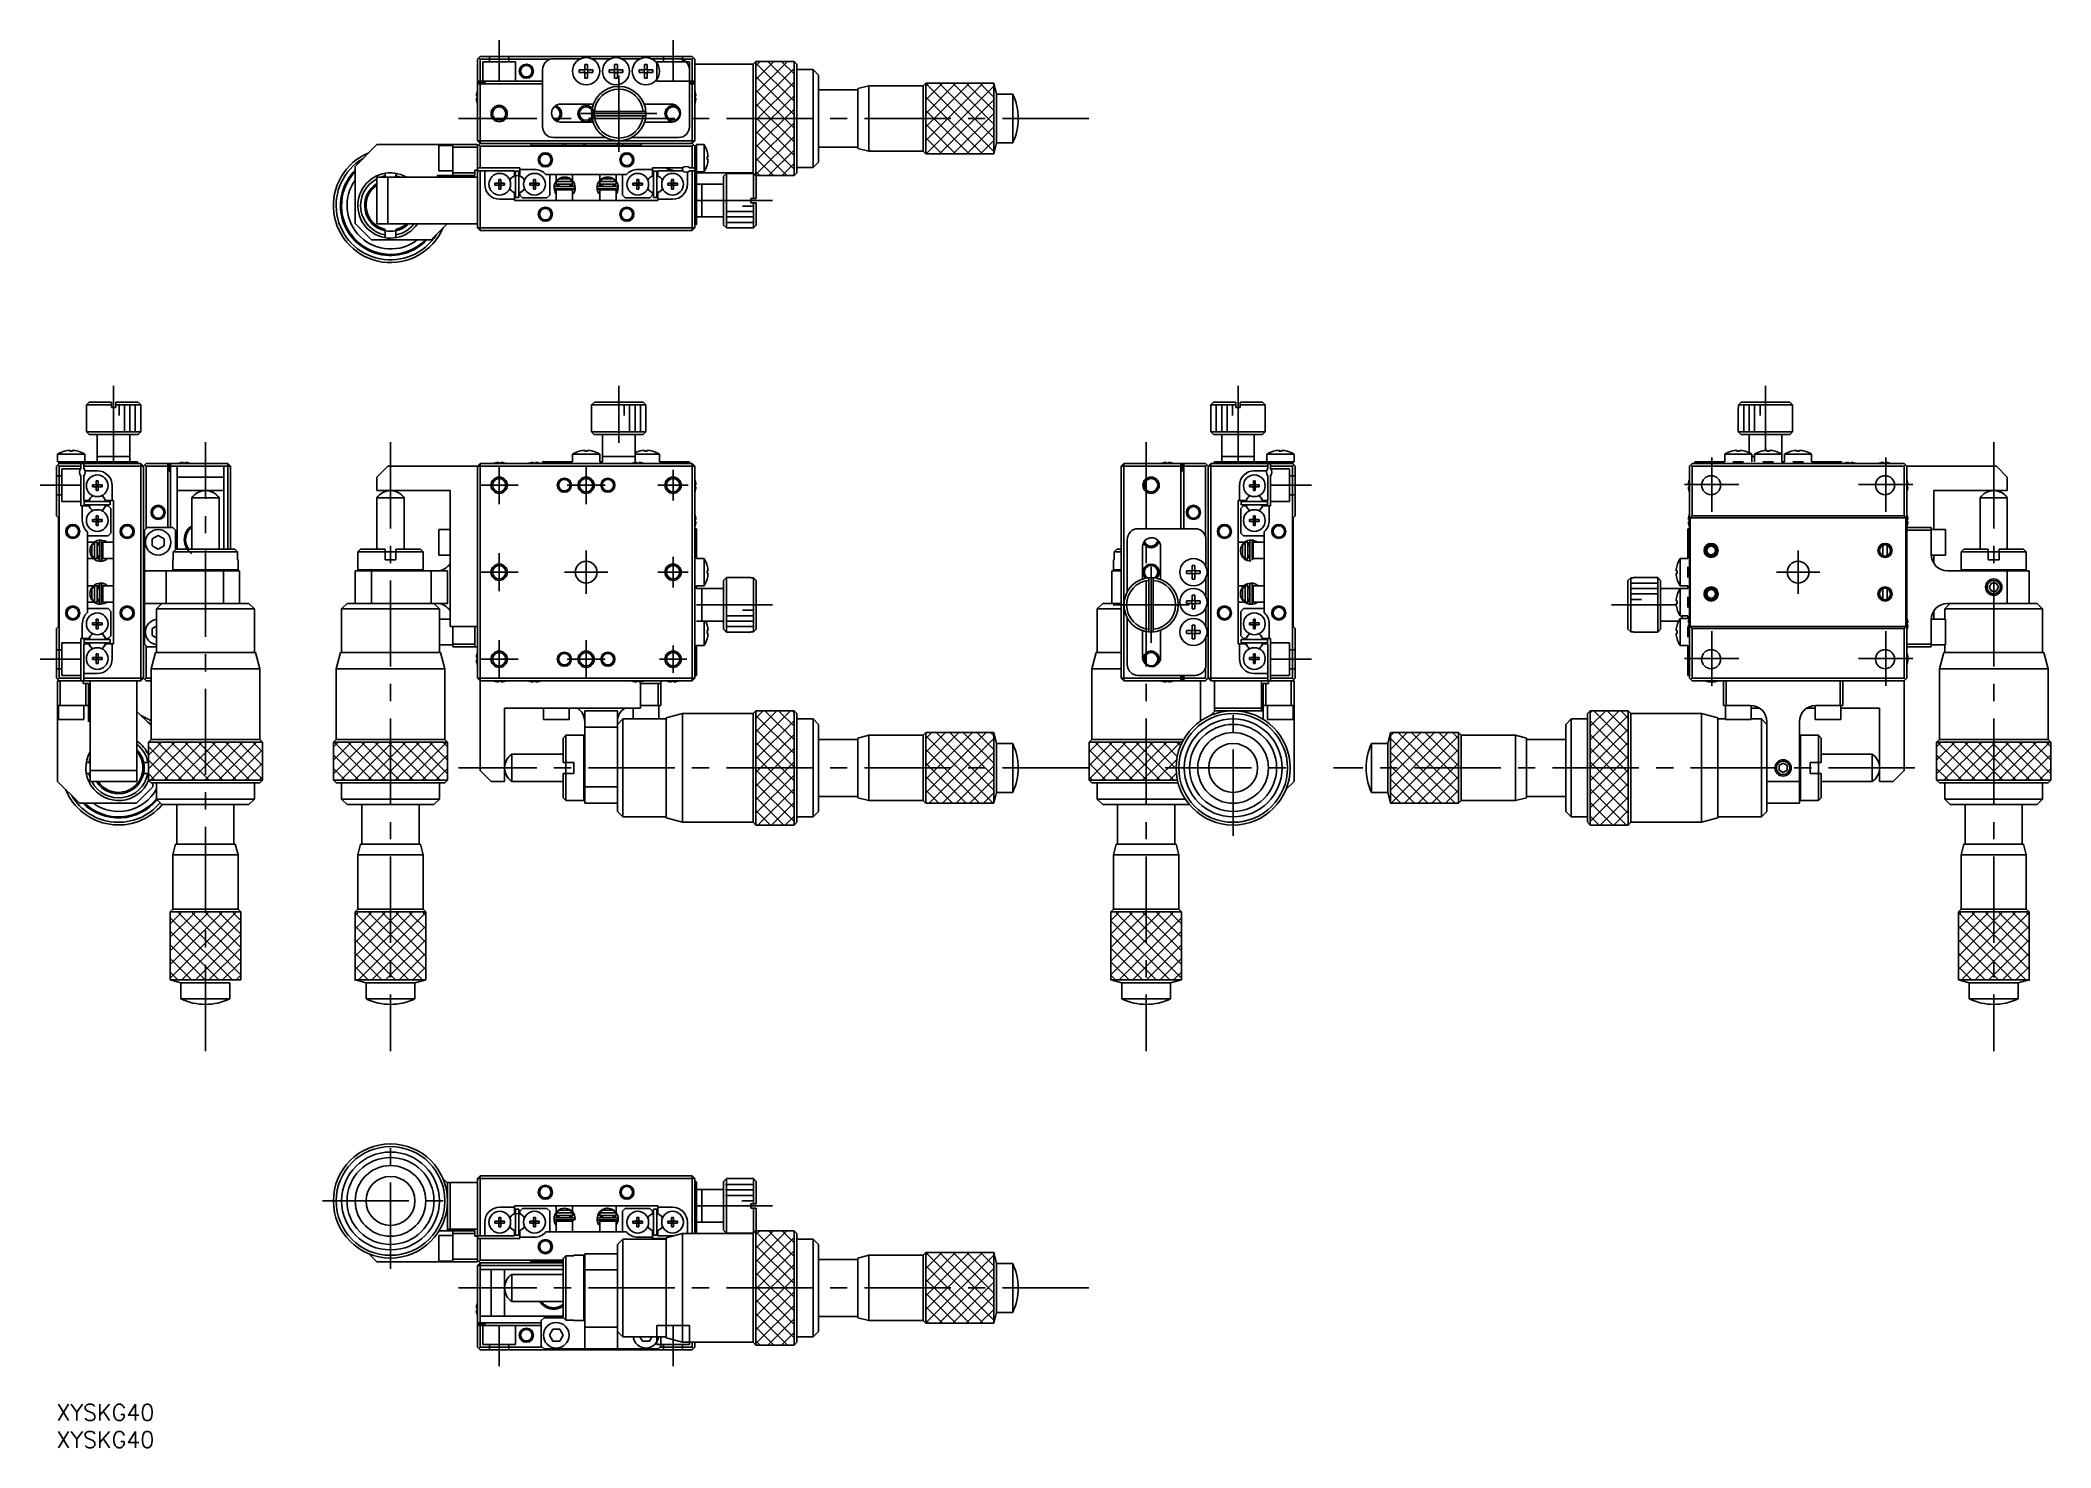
# Model space of a CAD drawing. Extents: x -3 to 367, y -8 to 251.
import ezdxf

# ---------------------------------------------------------------- set-up
doc = ezdxf.new("R2010")
doc.units = 0
doc.header["$LTSCALE"] = 0.5
doc.linetypes.add('CENTER', pattern=[50.8, 31.75, -6.35, 6.35, -6.35])
doc.linetypes.add('DASHED', pattern=[19.05, 12.7, -6.35])
doc.layers.get('0').update_dxf_attribs({"linetype": 'CONTINUOUS'})
for name, color, linetype in [('MSM_CENTER', 1, 'CENTER'), ('MSM_CONTINUOUS', 7, 'CONTINUOUS'), ('MSM_DASHED', 4, 'DASHED'), ('MSM_NARROW', 5, 'CONTINUOUS'), ('MSM_PART_NUMBER', 7, 'CONTINUOUS')]:
    doc.layers.add(name, color=color, linetype=linetype)
doc.styles.get("Standard").update_dxf_attribs({"font": 'txt.shx', "height": 3, "bigfont": 'bigfont.shx'})

# ---------------------------------------------------------------- blocks, each defined once
blk = doc.blocks.new('*U2')
at = {"layer": 'MSM_PART_NUMBER'}
blk.add_text('XYSKG40', height=3, dxfattribs=at).set_placement((0, -3))
blk = doc.blocks.new('*U3')
at = {"layer": 'MSM_PART_NUMBER'}
blk.add_text('XYSKG40', height=3, dxfattribs=at).set_placement((0, -8))

msp = doc.modelspace()

# ---------------------------------------------------------------- linework, layer by layer
for centre, start, end in [((61.45, 220.5), 257.846803, 282.153197), ((11.4, 117.05), 347.846803, 12.153197)]:
    msp.add_arc(centre, 4.75, start, end)
at = {"layer": 'MSM_CENTER'}
for p, q in [((81.45, 243.4), (81.45, 250.9)), ((113.45, 243.4), (113.45, 250.9)), ((103.45, 230.4), (103.45, 244.4)), ((96.45, 237.4), (110.45, 237.4)), ((189.95, 236.5), (73.95, 236.5)), ((131.75, 221.4), (117.75, 221.4)), ((10.5, 187.35), (10.5, 173.35)), ((103.45, 187.35), (103.45, 176.85)), ((217.4, 187.35), (217.4, 173.35)), ((314.45, 187.35), (314.45, 175.464572)), ((27.4, 64.95), (27.4, 176.95)), ((61.45, 176.95), (61.45, 64.95)), ((200.5, 176.95), (200.5, 64.95)), ((304.575, 164.175), (304.575, 174.175)), ((336.575, 164.175), (336.575, 174.175)), ((356.45, 176.95), (356.45, 64.95)), ((81.45, 165.55), (81.45, 172.55)), ((97.45, 165.55), (97.45, 172.55)), ((113.45, 166.25), (113.45, 171.85)), ((4.5, 169.05), (-3, 169.05)), ((77.95, 169.05), (84.95, 169.05)), ((93.95, 169.05), (100.95, 169.05)), ((110.65, 169.05), (116.25, 169.05)), ((223.4, 169.05), (230.9, 169.05)), ((299.575, 169.175), (309.575, 169.175)), ((331.575, 169.175), (341.575, 169.175)), ((81.45, 149.55), (81.45, 156.55)), ((97.45, 149.05), (97.45, 157.05)), ((113.45, 150.25), (113.45, 155.85)), ((320.45, 149.05), (320.45, 157.05)), ((77.95, 153.05), (84.95, 153.05)), ((93.45, 153.05), (101.45, 153.05)), ((110.65, 153.05), (116.25, 153.05)), ((201.4, 140.05), (201.4, 154.05)), ((316.45, 153.05), (324.45, 153.05)), ((131.75, 147.05), (117.75, 147.05)), ((194.4, 147.05), (208.4, 147.05)), ((298.027864, 147.05), (286.15, 147.05)), ((304.575, 132.175), (304.575, 142.175)), ((336.575, 132.175), (336.575, 142.175)), ((4.5, 137.05), (-3, 137.05)), ((77.95, 137.05), (84.95, 137.05)), ((81.45, 133.55), (81.45, 140.55)), ((93.95, 137.05), (100.95, 137.05)), ((97.45, 133.55), (97.45, 140.55)), ((110.95, 137.05), (115.95, 137.05)), ((113.45, 134.55), (113.45, 139.55)), ((223.4, 137.05), (230.9, 137.05)), ((299.575, 137.175), (309.575, 137.175)), ((331.575, 137.175), (341.575, 137.175)), ((216.5, 104.55), (216.5, 129.55)), ((189.95, 117.05), (73.95, 117.05)), ((204, 117.05), (229, 117.05)), ((341.95, 117.05), (234.95, 117.05)), ((61.45, 24.9), (61.45, 49.9)), ((48.95, 37.4), (73.95, 37.4)), ((131.75, 36.5), (117.75, 36.5)), ((189.95, 21.4), (73.95, 21.4)), ((81.45, 7), (81.45, 14.5)), ((113.45, 7), (113.45, 14.5))]:
    msp.add_line(p, q, dxfattribs=at)
at = {"layer": 'MSM_CONTINUOUS'}
for p, q in [((77.45, 247.4), (77.95, 247.9)), ((77.95, 247.9), (116.95, 247.9)), ((116.95, 247.9), (117.45, 247.4)), ((77.45, 232.4), (77.45, 247.4)), ((77.7, 247.65), (77.95, 247.4)), ((77.95, 247.4), (77.95, 243.4)), ((90.8255, 247.4), (77.95, 247.4)), ((89.45, 235), (89.45, 245.5)), ((91.45, 247.5), (96.470204, 247.5)), ((96.19141, 244.94), (96.19141, 245.46)), ((96.19141, 245.46), (97.19, 245.46)), ((97.19, 244.94), (96.19141, 244.94)), ((97.148625, 244.94), (97.148625, 245.46)), ((97.19, 246.45859), (97.71, 246.45859)), ((97.19, 245.46), (97.19, 246.45859)), ((97.19, 245.501375), (97.71, 245.501375)), ((97.19, 243.94141), (97.19, 244.94)), ((97.71, 244.898625), (97.19, 244.898625)), ((97.71, 246.45859), (97.71, 245.46)), ((97.71, 245.46), (98.70859, 245.46)), ((97.71, 244.94), (97.71, 243.94141)), ((98.70859, 244.94), (97.71, 244.94)), ((97.751375, 245.46), (97.751375, 244.94)), ((98.429796, 247.5), (101.970204, 247.5)), ((98.70859, 245.46), (98.70859, 244.94)), ((101.69141, 244.94), (101.69141, 245.46)), ((101.69141, 245.46), (102.69, 245.46)), ((102.69, 244.94), (101.69141, 244.94)), ((102.648625, 244.94), (102.648625, 245.46)), ((102.69, 246.45859), (103.21, 246.45859)), ((102.69, 245.46), (102.69, 246.45859)), ((102.69, 245.501375), (103.21, 245.501375)), ((102.69, 243.94141), (102.69, 244.94)), ((103.21, 244.898625), (102.69, 244.898625)), ((103.21, 246.45859), (103.21, 245.46)), ((103.21, 245.46), (104.20859, 245.46)), ((103.21, 244.94), (103.21, 243.94141)), ((104.20859, 244.94), (103.21, 244.94)), ((103.251375, 245.46), (103.251375, 244.94)), ((103.929796, 247.5), (107.470204, 247.5)), ((104.20859, 245.46), (104.20859, 244.94)), ((107.19141, 244.94), (107.19141, 245.46)), ((107.19141, 245.46), (108.19, 245.46)), ((108.19, 244.94), (107.19141, 244.94)), ((108.148625, 244.94), (108.148625, 245.46)), ((108.19, 246.45859), (108.71, 246.45859)), ((108.19, 245.46), (108.19, 246.45859)), ((108.19, 245.501375), (108.71, 245.501375)), ((108.19, 243.94141), (108.19, 244.94)), ((108.71, 244.898625), (108.19, 244.898625)), ((108.71, 246.45859), (108.71, 245.46)), ((108.71, 245.46), (109.70859, 245.46)), ((108.71, 244.94), (108.71, 243.94141)), ((109.70859, 244.94), (108.71, 244.94)), ((108.751375, 245.46), (108.751375, 244.94)), ((109.429796, 247.5), (114.45, 247.5)), ((109.70859, 245.46), (109.70859, 244.94)), ((116.95, 247.4), (115.0745, 247.4)), ((116.45, 245.5), (116.45, 235)), ((116.95, 247.4), (117.2, 247.65)), ((116.95, 243.4), (116.95, 247.4)), ((117.45, 232.4), (117.45, 247.4)), ((128.2, 246.5), (117.45, 246.5)), ((128.7, 247), (128.2, 246.5)), ((128.2, 246.5), (128.2, 226.5)), ((128.7, 247), (128.7, 226)), ((135.7, 247), (128.7, 247)), ((135.7, 247), (135.7, 226)), ((136.2, 246.5), (135.7, 247)), ((136.2, 246.5), (136.2, 226.5)), ((139.2, 245.5), (136.2, 245.5)), ((139.2, 245.5), (139.2, 227.5)), ((140.2, 244.5), (139.2, 245.5)), ((140.2, 244.5), (140.2, 228.5)), ((77.260141, 240.58), (77.380478, 240.58)), ((77.375856, 241.288616), (77.380478, 241.286361)), ((77.380478, 240.58), (77.380478, 240.22)), ((77.45, 243.4), (89.45, 243.4)), ((78.85, 243.15), (77.45, 243.15)), ((89.45, 242.9), (77.45, 242.9)), ((77.95, 231.9), (77.95, 242.9)), ((78.85, 242.9), (78.85, 243.15)), ((97.71, 243.94141), (97.19, 243.94141)), ((103.21, 243.94141), (102.69, 243.94141)), ((108.71, 243.94141), (108.19, 243.94141)), ((117.45, 243.4), (116.45, 243.4)), ((116.45, 243.15), (117.45, 243.15)), ((116.45, 242.9), (117.45, 242.9)), ((116.95, 242.9), (116.95, 231.9)), ((117.519522, 241.286361), (117.524144, 241.288616)), ((117.519522, 240.58), (117.639859, 240.58)), ((117.519522, 240.22), (117.519522, 240.58)), ((147.45, 241.75), (140.2, 241.75)), ((149.45, 242.5), (147.45, 242)), ((147.45, 242), (147.45, 231)), ((149.45, 242.5), (149.45, 230.5)), ((159.45, 242.5), (149.45, 242.5)), ((159.95, 243), (159.45, 242.5)), ((159.45, 242.5), (159.45, 230.5)), ((159.95, 243), (159.95, 230)), ((172.45, 243), (159.95, 243)), ((172.45, 243), (172.45, 230)), ((172.95, 241), (172.45, 243)), ((172.95, 241), (172.95, 232)), ((175.936833, 241), (172.95, 241)), ((175.936833, 241), (175.936833, 232)), ((77.380478, 240.22), (77.260141, 240.22)), ((77.380478, 239.513639), (77.375856, 239.511384)), ((92.75, 239.15), (98.766252, 239.15)), ((108.433974, 237.8), (98.466026, 237.8)), ((98.466026, 237), (108.433974, 237)), ((108.133748, 239.15), (113.15, 239.15)), ((117.639859, 240.22), (117.519522, 240.22)), ((117.524144, 239.511384), (117.519522, 239.513639)), ((98.696317, 235.85), (92.75, 235.85)), ((113.15, 235.85), (108.203683, 235.85)), ((58.95, 231.7), (54.95, 227.7)), ((58.95, 231.7), (77.45, 231.7)), ((70.35, 231.55), (70.35, 226.85)), ((72.95, 231.55), (70.35, 231.55)), ((72.95, 226), (72.95, 231.7)), ((77.45, 231.2), (72.95, 231.2)), ((77.95, 231.9), (77.45, 232.4)), ((117.45, 232.4), (77.45, 232.4)), ((77.45, 231.4), (77.95, 231.9)), ((77.45, 227), (77.45, 231.7)), ((77.7, 231.65), (77.95, 231.4)), ((116.95, 231.9), (77.95, 231.9)), ((77.95, 231.4), (77.95, 227.4)), ((116.95, 231.4), (77.95, 231.4)), ((87.1, 231.9), (87.45, 231.55)), ((87.45, 231.55), (107.45, 231.55)), ((101.075132, 233), (91.45, 233)), ((93.2, 231.55), (93.2, 231.9)), ((93.7, 231.9), (93.7, 231.55)), ((97, 231.55), (97, 231.9)), ((97.2, 231.55), (97.2, 231.9)), ((103.2, 231.9), (103.2, 231.55)), ((104.2, 231.9), (104.2, 231.55)), ((114.45, 233), (105.824868, 233)), ((107.8, 231.9), (107.45, 231.55)), ((117.45, 232.4), (116.95, 231.9)), ((117.45, 231.4), (116.95, 231.9)), ((116.95, 231.4), (117.2, 231.65)), ((116.95, 227.4), (116.95, 231.4)), ((117.45, 231.5), (117.75, 231.5)), ((117.45, 231.4), (117.45, 216.4)), ((119.141657, 231.7), (117.75, 231.7)), ((117.75, 231.7), (117.75, 217)), ((119.141657, 231.7), (119.141657, 226.7)), ((119.712581, 230.45859), (119.719436, 230.461933)), ((119.712581, 228.94), (119.712581, 229.46)), ((119.712581, 229.46), (119.884953, 229.46)), ((140.2, 231.25), (147.45, 231.25)), ((147.45, 231), (149.45, 230.5)), ((149.45, 230.5), (159.45, 230.5)), ((159.45, 230.5), (159.95, 230)), ((159.95, 230), (172.45, 230)), ((172.45, 230), (172.95, 232)), ((172.95, 232), (175.936833, 232)), ((54.95, 217.2), (54.95, 227.7)), ((58.95, 217.1), (58.95, 225.7)), ((58.95, 225.7), (77.45, 225.7)), ((60.45, 226.41608), (60.45, 225.7)), ((60.95, 225.7), (60.95, 217.1)), ((62.45, 225.7), (62.45, 226.41608)), ((69.95, 226), (76.95, 226)), ((70.35, 226.85), (72.95, 226.85)), ((71.95, 226), (71.95, 225.7)), ((72.95, 226.5), (76.95, 226.5)), ((76.95, 227), (77.45, 227)), ((76.95, 226), (76.95, 227)), ((85.25, 227.4), (77.45, 227.4)), ((84.25, 226.9), (77.45, 226.9)), ((77.45, 216.4), (77.45, 226.9)), ((77.95, 215.9), (77.95, 226.9)), ((78.8, 224.4), (78.8, 226.9)), ((84.25, 225.950806), (83.989905, 225.80064)), ((84.25, 225.950806), (84.25, 226.9)), ((84.45, 226.8), (85.05, 226.8)), ((84.45, 226.8), (84.45, 222)), ((85.050002, 226.8), (85.050002, 222)), ((85.25, 227.4), (85.25, 225.950806)), ((87.95, 227.15), (85.25, 227.15)), ((85.510095, 225.80064), (85.25, 225.950806)), ((104.870938, 226.2), (90.029062, 226.2)), ((90.75, 222.4), (90.75, 226.2)), ((91.95, 226.2), (91.95, 224.978014)), ((94.95, 225.09113), (94.95, 226.2)), ((99.95, 226.2), (99.95, 225.091834)), ((102.95, 224.978434), (102.95, 226.2)), ((104.15, 226.2), (104.15, 222.4)), ((109.65, 227.15), (106.95, 227.15)), ((109.389905, 225.80064), (109.65, 225.950806)), ((109.65, 227.4), (115.188562, 227.4)), ((109.65, 225.950806), (109.65, 227.4)), ((109.85, 226.8), (109.85, 222)), ((110.45, 226.8), (109.85, 226.8)), ((110.45, 222), (110.45, 226.8)), ((110.65, 226.9), (110.65, 225.950806)), ((115.188562, 226.9), (110.65, 226.9)), ((110.910095, 225.80064), (110.65, 225.950806)), ((112.2, 227.4), (112.2, 227.3)), ((112.2, 227.3), (113.7, 226.9)), ((115.2, 227.40764), (115.2, 226.890066)), ((116.1, 226.681754), (116.1, 224.4)), ((117.45, 227.4), (116.511438, 227.4)), ((116.511438, 226.9), (117.45, 226.9)), ((116.95, 215.9), (116.95, 226.9)), ((117.75, 226.7), (119.141657, 226.7)), ((117.75, 226.5), (128.2, 226.5)), ((119.884953, 228.94), (119.712581, 228.94)), ((119.719436, 227.938067), (119.712581, 227.94141)), ((123.25, 226.4), (122.75, 225.9)), ((122.75, 216.9), (122.75, 225.9)), ((128.25, 226.4), (123.25, 226.4)), ((123.25, 226.4), (123.25, 216.4)), ((128.2, 226.5), (128.7, 226)), ((128.25, 221.8), (128.25, 226.4)), ((128.75, 225.9), (128.25, 226.4)), ((128.7, 226), (135.7, 226)), ((128.75, 225.9), (128.75, 221.8)), ((135.7, 226), (136.2, 226.5)), ((136.2, 227.5), (139.2, 227.5)), ((139.2, 227.5), (140.2, 228.5)), ((80.663639, 224.58), (81.37, 224.58)), ((80.663639, 224.22), (80.663639, 224.58)), ((80.663639, 224.22), (81.37, 224.22)), ((81.37, 225.286361), (81.73, 225.286361)), ((81.37, 225.286361), (81.37, 224.58)), ((81.380372, 224.569628), (81.37, 224.58)), ((81.380372, 224.230372), (81.37, 224.22)), ((81.37, 223.513639), (81.37, 224.22)), ((81.73, 223.513639), (81.37, 223.513639)), ((81.380372, 224.569628), (81.719628, 224.569628)), ((81.380372, 224.230372), (81.380372, 224.569628)), ((81.719628, 224.230372), (81.380372, 224.230372)), ((81.719628, 224.569628), (81.73, 224.58)), ((81.719628, 224.569628), (81.719628, 224.230372)), ((81.719628, 224.230372), (81.73, 224.22)), ((81.73, 225.286361), (81.73, 224.58)), ((81.73, 224.58), (82.436361, 224.58)), ((81.73, 224.22), (81.73, 223.513639)), ((82.436361, 224.22), (81.73, 224.22)), ((82.436361, 224.58), (82.436361, 224.22)), ((83.989905, 222.99936), (84.25, 222.849194)), ((84.25, 221.4), (84.25, 222.849194)), ((84.45, 222), (85.05, 222)), ((85.25, 222.849194), (85.510095, 222.99936)), ((85.25, 222.849194), (85.25, 222.4)), ((85.25, 222.4), (85.75, 221.9)), ((87.063639, 224.58), (87.77, 224.58)), ((87.063639, 224.22), (87.063639, 224.58)), ((87.063639, 224.22), (87.77, 224.22)), ((87.77, 225.286361), (88.13, 225.286361)), ((87.77, 225.286361), (87.77, 224.58)), ((87.780372, 224.569628), (87.77, 224.58)), ((87.780372, 224.230372), (87.77, 224.22)), ((87.77, 223.513639), (87.77, 224.22)), ((88.13, 223.513639), (87.77, 223.513639)), ((87.780372, 224.569628), (88.119628, 224.569628)), ((87.780372, 224.230372), (87.780372, 224.569628)), ((88.119628, 224.230372), (87.780372, 224.230372)), ((88.119628, 224.569628), (88.13, 224.58)), ((88.119628, 224.569628), (88.119628, 224.230372)), ((88.119628, 224.230372), (88.13, 224.22)), ((88.13, 225.286361), (88.13, 224.58)), ((88.13, 224.58), (88.836361, 224.58)), ((88.13, 224.22), (88.13, 223.513639)), ((88.836361, 224.22), (88.13, 224.22)), ((88.836361, 224.58), (88.836361, 224.22)), ((90.75, 222.4), (90.25, 221.9)), ((91.5484, 223.767987), (91.681933, 223.08406)), ((91.703681, 223.030486), (91.94991, 222.608824)), ((91.707577, 223.021396), (91.950016, 223.094031)), ((95.246922, 223.993518), (91.746922, 223.993518)), ((91.746922, 223.593518), (95.246922, 223.593518)), ((91.95, 224.9), (91.95, 224.4)), ((94.95, 224.9), (91.95, 224.9)), ((91.95, 224.4), (94.95, 224.4)), ((94.95, 223.4), (91.95, 223.4)), ((91.95, 223.4), (91.95, 221.4)), ((91.958739, 223.99354), (92.069613, 224.400147)), ((92.000616, 224.2), (92.45, 224.2)), ((92.004317, 224.9), (92.533485, 225.4)), ((92.45, 224.4), (92.45, 223.993518)), ((92.45, 223.593518), (92.45, 223.4)), ((92.533485, 225.4), (94.366515, 225.4)), ((94.366515, 225.4), (94.895683, 224.9)), ((94.45, 223.993518), (94.45, 224.4)), ((94.45, 224.2), (94.95, 224.2)), ((94.45, 223.4), (94.45, 223.593518)), ((94.924529, 224.40019), (95.034822, 223.993522)), ((94.95, 224.4), (94.95, 224.9)), ((94.95, 224.2), (94.95, 224.334175)), ((94.95, 221.4), (94.95, 223.4)), ((94.987425, 223.364905), (94.950234, 223.252235)), ((95.035124, 223.593426), (94.987425, 223.364905)), ((95.291564, 223.031636), (95.290005, 223.032269)), ((95.29079, 223.029186), (95.291205, 223.029943)), ((95.291205, 223.029943), (95.309225, 223.077016)), ((95.291205, 223.029943), (95.291559, 223.031624)), ((95.309366, 223.076971), (95.313946, 223.091355)), ((99.586314, 223.089346), (99.608795, 223.029943)), ((99.608891, 223.034227), (99.608441, 223.031624)), ((99.608795, 223.029943), (99.608441, 223.031624)), ((99.608442, 223.031622), (99.609645, 223.032124)), ((99.60921, 223.029186), (99.608795, 223.029943)), ((103.153078, 223.993518), (99.653078, 223.993518)), ((99.653078, 223.593518), (103.153078, 223.593518)), ((99.912495, 223.365181), (99.864872, 223.593459)), ((99.865185, 223.993572), (99.975427, 224.400085)), ((99.949662, 223.252514), (99.912495, 223.365181)), ((99.95, 224.9), (99.95, 224.4)), ((102.95, 224.9), (99.95, 224.9)), ((99.95, 224.4), (102.95, 224.4)), ((99.95, 224.334516), (99.95, 224.2)), ((99.95, 224.2), (100.45, 224.2)), ((102.95, 223.4), (99.95, 223.4)), ((99.95, 223.4), (99.95, 221.4)), ((100.004317, 224.9), (100.533485, 225.4)), ((100.45, 224.4), (100.45, 223.993518)), ((100.45, 223.593518), (100.45, 223.4)), ((100.533485, 225.4), (102.366515, 225.4)), ((102.366515, 225.4), (102.895683, 224.9)), ((102.45, 223.993518), (102.45, 224.4)), ((102.45, 224.2), (102.89983, 224.2)), ((102.45, 223.4), (102.45, 223.593518)), ((102.830394, 224.400132), (102.941258, 223.993569)), ((103.192423, 223.021396), (102.949984, 223.094031)), ((102.95, 224.4), (102.95, 224.9)), ((102.95, 221.4), (102.95, 223.4)), ((102.95002, 222.608732), (103.196319, 223.030486)), ((103.19211, 223.020768), (103.351617, 223.769241)), ((104.15, 222.4), (104.65, 221.9)), ((106.063639, 224.58), (106.77, 224.58)), ((106.063639, 224.22), (106.063639, 224.58)), ((106.063639, 224.22), (106.77, 224.22)), ((106.77, 225.286361), (107.13, 225.286361)), ((106.77, 225.286361), (106.77, 224.58)), ((106.780372, 224.569628), (106.77, 224.58)), ((106.780372, 224.230372), (106.77, 224.22)), ((106.77, 223.513639), (106.77, 224.22)), ((107.13, 223.513639), (106.77, 223.513639)), ((106.780372, 224.569628), (107.119628, 224.569628)), ((106.780372, 224.230372), (106.780372, 224.569628)), ((107.119628, 224.230372), (106.780372, 224.230372)), ((107.119628, 224.569628), (107.13, 224.58)), ((107.119628, 224.569628), (107.119628, 224.230372)), ((107.119628, 224.230372), (107.13, 224.22)), ((107.13, 225.286361), (107.13, 224.58)), ((107.13, 224.58), (107.836361, 224.58)), ((107.13, 224.22), (107.13, 223.513639)), ((107.836361, 224.22), (107.13, 224.22)), ((107.836361, 224.58), (107.836361, 224.22)), ((109.65, 222.4), (109.15, 221.9)), ((109.65, 222.849194), (109.389905, 222.99936)), ((109.65, 222.4), (109.65, 222.849194)), ((110.45, 222), (109.85, 222)), ((110.65, 222.849194), (110.910095, 222.99936)), ((110.65, 222.849194), (110.65, 221.4)), ((112.463639, 224.58), (113.17, 224.58)), ((112.463639, 224.22), (112.463639, 224.58)), ((112.463639, 224.22), (113.17, 224.22)), ((113.17, 225.286361), (113.53, 225.286361)), ((113.17, 225.286361), (113.17, 224.58)), ((113.180372, 224.569628), (113.17, 224.58)), ((113.180372, 224.230372), (113.17, 224.22)), ((113.17, 223.513639), (113.17, 224.22)), ((113.53, 223.513639), (113.17, 223.513639)), ((113.180372, 224.569628), (113.519628, 224.569628)), ((113.180372, 224.230372), (113.180372, 224.569628)), ((113.519628, 224.230372), (113.180372, 224.230372)), ((113.519628, 224.569628), (113.53, 224.58)), ((113.519628, 224.569628), (113.519628, 224.230372)), ((113.519628, 224.230372), (113.53, 224.22)), ((113.53, 225.286361), (113.53, 224.58)), ((113.53, 224.58), (114.236361, 224.58)), ((113.53, 224.22), (113.53, 223.513639)), ((114.236361, 224.22), (113.53, 224.22)), ((114.236361, 224.58), (114.236361, 224.22)), ((122.75, 224.4), (117.75, 224.4)), ((118.75, 218.4), (118.75, 224.4)), ((84.25, 221.65), (81.55, 221.65)), ((110.65, 221.4), (84.25, 221.4)), ((85.75, 221.9), (90.25, 221.9)), ((104.65, 221.9), (109.15, 221.9)), ((113.35, 221.65), (110.65, 221.65)), ((117.75, 218.4), (122.75, 218.4)), ((128.75, 221.8), (127.75, 221.8)), ((127.75, 221.8), (127.75, 221)), ((127.75, 221), (128.75, 221)), ((128.25, 216.4), (128.25, 221)), ((128.75, 221), (128.75, 216.9)), ((54.95, 217.2), (57.95, 214.2)), ((77.45, 217.1), (58.95, 217.1)), ((60.45, 216.112518), (60.45, 214.58392)), ((62.45, 214.58392), (62.45, 216.112518)), ((71.85, 217.1), (68.95, 214.2)), ((77.95, 215.9), (77.45, 216.4)), ((117.45, 216.4), (77.45, 216.4)), ((116.95, 215.9), (77.95, 215.9)), ((117.45, 216.4), (116.95, 215.9)), ((117.75, 217), (117.45, 217)), ((122.75, 216.9), (123.25, 216.4)), ((123.25, 216.4), (128.25, 216.4)), ((128.25, 216.4), (128.75, 216.9)), ((68.95, 214.2), (57.95, 214.2)), ((6, 184.35), (5.5, 183.85)), ((10.1, 183.85), (5.5, 183.85)), ((5.5, 183.85), (5.5, 178.85)), ((6, 184.35), (10.1, 184.35)), ((10.1, 184.35), (10.1, 183.35)), ((10.1, 183.35), (10.9, 183.35)), ((10.9, 184.35), (15, 184.35)), ((10.9, 183.35), (10.9, 184.35)), ((15.5, 183.85), (10.9, 183.85)), ((15.5, 183.85), (15, 184.35)), ((15.5, 178.85), (15.5, 183.85)), ((98.45, 183.35), (98.466026, 183.35)), ((98.45, 183.35), (98.45, 178.85)), ((98.466026, 183.85), (98.967813, 184.35)), ((108.433974, 183.85), (98.466026, 183.85)), ((98.466026, 183.35), (98.466026, 183.85)), ((98.967813, 184.35), (107.932187, 184.35)), ((107.932187, 184.35), (108.433974, 183.85)), ((108.433974, 183.85), (108.433974, 183.35)), ((108.433974, 183.35), (108.45, 183.35)), ((108.45, 178.85), (108.45, 183.35)), ((212.9, 184.35), (212.4, 183.85)), ((217, 183.85), (212.4, 183.85)), ((212.4, 183.85), (212.4, 178.85)), ((212.9, 184.35), (217, 184.35)), ((217, 184.35), (217, 183.35)), ((217, 183.35), (217.8, 183.35)), ((217.8, 184.35), (221.9, 184.35)), ((217.8, 183.35), (217.8, 184.35)), ((222.4, 183.85), (217.8, 183.85)), ((222.4, 183.85), (221.9, 184.35)), ((222.4, 178.85), (222.4, 183.85)), ((309.45, 183.35), (309.466026, 183.35)), ((309.45, 183.35), (309.45, 178.85)), ((309.466026, 183.85), (309.967813, 184.35)), ((309.466026, 183.35), (309.466026, 183.85)), ((319.433974, 183.85), (309.466026, 183.85)), ((309.967813, 184.35), (318.932187, 184.35)), ((318.932187, 184.35), (319.433974, 183.85)), ((319.433974, 183.85), (319.433974, 183.35)), ((319.433974, 183.35), (319.45, 183.35)), ((319.45, 178.85), (319.45, 183.35)), ((5.5, 178.85), (6, 178.35)), ((5.5, 178.85), (15.5, 178.85)), ((15, 178.35), (6, 178.35)), ((7.5, 178.35), (7.5, 173.35)), ((13.5, 173.35), (13.5, 178.35)), ((15, 178.35), (15.5, 178.85)), ((98.45, 178.85), (108.45, 178.85)), ((98.45, 178.85), (98.95, 178.35)), ((107.95, 178.35), (98.95, 178.35)), ((100.45, 178.35), (100.45, 173.35)), ((106.45, 173.35), (106.45, 178.35)), ((107.95, 178.35), (108.45, 178.85)), ((212.4, 178.85), (222.4, 178.85)), ((212.4, 178.85), (212.9, 178.35)), ((221.9, 178.35), (212.9, 178.35)), ((214.4, 178.35), (214.4, 173.35)), ((220.4, 173.35), (220.4, 178.35)), ((221.9, 178.35), (222.4, 178.85)), ((309.45, 178.85), (319.45, 178.85)), ((309.45, 178.85), (309.95, 178.35)), ((318.95, 178.35), (309.95, 178.35)), ((311.45, 178.35), (311.45, 175.031129)), ((317.45, 173.35), (317.45, 178.35)), ((318.95, 178.35), (319.45, 178.85)), ((0.2, 174.741657), (5.2, 174.741657)), ((0.2, 174.741657), (0.2, 173.35)), ((1.44141, 175.312581), (1.438067, 175.319436)), ((2.44, 175.312581), (2.44, 175.484953)), ((2.96, 175.312581), (2.44, 175.312581)), ((2.96, 175.484953), (2.96, 175.312581)), ((3.961933, 175.319436), (3.95859, 175.312581)), ((5.2, 173.35), (5.2, 174.741657)), ((13.5, 174.35), (7.5, 174.35)), ((94.95, 174.741657), (99.95, 174.741657)), ((94.95, 174.741657), (94.95, 173.35)), ((96.19141, 175.312581), (96.188067, 175.319436)), ((97.19, 175.312581), (97.19, 175.484953)), ((97.71, 175.312581), (97.19, 175.312581)), ((97.71, 175.484953), (97.71, 175.312581)), ((98.711933, 175.319436), (98.70859, 175.312581)), ((99.95, 173.35), (99.95, 174.741657)), ((106.45, 174.35), (100.45, 174.35)), ((106.45, 174.741657), (110.95, 174.741657)), ((107.19141, 175.312581), (107.188067, 175.319436)), ((108.19, 175.312581), (108.19, 175.484953)), ((108.71, 175.312581), (108.19, 175.312581)), ((108.71, 175.484953), (108.71, 175.312581)), ((109.711933, 175.319436), (109.70859, 175.312581)), ((110.95, 173.35), (110.95, 174.741657)), ((220.4, 174.35), (214.4, 174.35)), ((222.7, 174.741657), (227.7, 174.741657)), ((222.7, 174.741657), (222.7, 173.35)), ((223.94141, 175.312581), (223.938067, 175.319436)), ((224.94, 175.312581), (224.94, 175.484953)), ((225.46, 175.312581), (224.94, 175.312581)), ((225.46, 175.484953), (225.46, 175.312581)), ((226.461933, 175.319436), (226.45859, 175.312581)), ((227.7, 173.35), (227.7, 174.741657)), ((306.95, 174.741657), (306.95, 173.35)), ((306.95, 174.741657), (311.95, 174.741657)), ((308.19141, 175.312581), (308.188067, 175.319436)), ((309.19, 175.312581), (309.19, 175.484953)), ((309.71, 175.312581), (309.19, 175.312581)), ((309.71, 175.484953), (309.71, 175.312581)), ((310.711933, 175.319436), (310.70859, 175.312581)), ((311.95, 173.35), (311.95, 174.741657)), ((312.45, 174.35), (311.95, 174.35)), ((312.45, 174.741657), (312.45, 173.35)), ((312.45, 174.741657), (317.45, 174.741657)), ((313.69141, 175.312581), (313.688067, 175.319436)), ((314.69, 175.312581), (314.69, 175.484953)), ((315.21, 175.312581), (314.69, 175.312581)), ((315.21, 175.484953), (315.21, 175.312581)), ((316.211933, 175.319436), (316.20859, 175.312581)), ((317.95, 174.741657), (317.95, 173.35)), ((317.95, 174.741657), (322.95, 174.741657)), ((319.19141, 175.312581), (319.188067, 175.319436)), ((320.19, 175.312581), (320.19, 175.484953)), ((320.71, 175.312581), (320.19, 175.312581)), ((320.71, 175.484953), (320.71, 175.312581)), ((321.711933, 175.319436), (321.70859, 175.312581)), ((322.95, 173.35), (322.95, 174.741657)), ((0.5, 173.05), (0, 172.55)), ((0, 163.4), (0, 172.55)), ((0.2, 173.35), (14.9, 173.35)), ((0.5, 172.55), (0.25, 172.8)), ((0.4, 173.05), (0.4, 173.35)), ((15.5, 173.05), (0.4, 173.05)), ((0.5, 172.55), (0.5, 133.55)), ((4.5, 172.55), (0.5, 172.55)), ((4.5, 173.05), (4.5, 172.111438)), ((4.5, 165.25), (4.5, 170.788562)), ((5, 172.111438), (5, 173.05)), ((16, 172.55), (5, 172.55)), ((5, 170.788562), (5, 166.25)), ((5.218246, 171.7), (7.5, 171.7)), ((14.9, 173.35), (14.9, 173.05)), ((16, 172.55), (15.5, 173.05)), ((15.5, 173.05), (15.5, 133.05)), ((16, 172.55), (16.5, 173.05)), ((16, 172.55), (16, 133.55)), ((16.5, 172.55), (16.25, 172.8)), ((31.5, 173.05), (16.5, 173.05)), ((20.5, 172.55), (16.5, 172.55)), ((16.5, 172.55), (16.5, 161.1)), ((20.5, 161.3), (20.5, 173.05)), ((20.75, 173.05), (20.75, 171.65)), ((20.75, 171.65), (21, 171.65)), ((21, 173.05), (21, 161.3)), ((32, 172.55), (21, 172.55)), ((22.2, 157.3), (22.2, 172.55)), ((30.8, 170.55), (22.2, 170.55)), ((22.613639, 173.119522), (22.611384, 173.124144)), ((23.32, 173.119522), (23.32, 173.239859)), ((23.68, 173.119522), (23.32, 173.119522)), ((23.68, 173.239859), (23.68, 173.119522)), ((24.388616, 173.124144), (24.386361, 173.119522)), ((30.8, 172.55), (30.8, 157.3)), ((32, 172.55), (31.5, 173.05)), ((31.5, 157.3), (31.5, 173.05)), ((32, 172.55), (32, 157.3)), ((60.95, 172.55), (58.95, 170.55)), ((58.95, 168.05), (58.95, 170.55)), ((117.45, 172.55), (60.95, 172.55)), ((77.95, 173.05), (77.45, 172.55)), ((77.45, 133.55), (77.45, 172.55)), ((77.95, 173.05), (77.95, 116.55)), ((77.95, 173.05), (116.95, 173.05)), ((80.663639, 173.119522), (80.661384, 173.124144)), ((81.37, 173.119522), (81.37, 173.239859)), ((81.73, 173.119522), (81.37, 173.119522)), ((81.73, 173.239859), (81.73, 173.119522)), ((82.438616, 173.124144), (82.436361, 173.119522)), ((87.063639, 173.119522), (87.061384, 173.124144)), ((87.77, 173.119522), (87.77, 173.239859)), ((88.13, 173.119522), (87.77, 173.119522)), ((88.13, 173.239859), (88.13, 173.119522)), ((88.838616, 173.124144), (88.836361, 173.119522)), ((89.45, 173.05), (89.45, 173.35)), ((89.45, 173.35), (94.95, 173.35)), ((100.45, 173.35), (99.95, 173.35)), ((106.063639, 173.119522), (106.061384, 173.124144)), ((106.77, 173.119522), (106.77, 173.239859)), ((107.13, 173.119522), (106.77, 173.119522)), ((107.13, 173.239859), (107.13, 173.119522)), ((107.838616, 173.124144), (107.836361, 173.119522)), ((110.95, 173.35), (116.45, 173.35)), ((112.463639, 173.119522), (112.461384, 173.124144)), ((113.17, 173.119522), (113.17, 173.239859)), ((113.53, 173.119522), (113.17, 173.119522)), ((113.53, 173.239859), (113.53, 173.119522)), ((114.238616, 173.124144), (114.236361, 173.119522)), ((116.45, 173.35), (116.45, 173.05)), ((117.45, 172.55), (116.95, 173.05)), ((116.95, 133.05), (116.95, 173.05)), ((117.45, 172.55), (117.45, 133.55)), ((195.9, 172.55), (196.4, 173.05)), ((195.9, 133.55), (195.9, 172.55)), ((195.9, 172.55), (206.9, 172.55)), ((196.4, 173.05), (211.4, 173.05)), ((196.4, 133.05), (196.4, 173.05)), ((203.513639, 173.119522), (203.511384, 173.124144)), ((204.22, 173.119522), (204.22, 173.239859)), ((204.58, 173.119522), (204.22, 173.119522)), ((204.58, 173.239859), (204.58, 173.119522)), ((205.288616, 173.124144), (205.286361, 173.119522)), ((206.9, 173.05), (206.9, 161.05)), ((206.9, 171.65), (207.15, 171.65)), ((207.15, 171.65), (207.15, 173.05)), ((207.4, 161.05), (207.4, 173.05)), ((211.4, 172.55), (207.4, 172.55)), ((211.4, 173.05), (211.9, 172.55)), ((211.65, 172.8), (211.4, 172.55)), ((211.4, 159.6745), (211.4, 172.55)), ((212.4, 173.05), (211.9, 172.55)), ((211.9, 133.55), (211.9, 172.55)), ((222.9, 172.55), (211.9, 172.55)), ((227.5, 173.05), (212.4, 173.05)), ((212.4, 133.05), (212.4, 173.05)), ((213, 173.05), (213, 173.35)), ((227.7, 173.35), (213, 173.35)), ((222.681754, 171.7), (220.4, 171.7)), ((222.9, 173.05), (222.9, 172.111438)), ((222.9, 170.788562), (222.9, 166.25)), ((223.4, 172.111438), (223.4, 173.05)), ((227.4, 172.55), (223.4, 172.55)), ((223.4, 170.788562), (223.4, 165.25)), ((227.4, 173.05), (227.9, 172.55)), ((227.65, 172.8), (227.4, 172.55)), ((227.4, 133.55), (227.4, 172.55)), ((227.5, 173.35), (227.5, 173.05)), ((227.9, 172.55), (227.9, 163.4)), ((300.95, 173.05), (300.45, 172.55)), ((300.45, 133.55), (300.45, 172.55)), ((300.7, 172.8), (300.95, 172.55)), ((300.95, 173.05), (339.95, 173.05)), ((339.95, 172.55), (300.95, 172.55)), ((300.95, 172.55), (300.95, 163.4)), ((301.45, 173.05), (301.45, 173.35)), ((301.45, 173.35), (306.95, 173.35)), ((304.250246, 170.788562), (304.649754, 170.788562)), ((308.470204, 173.35), (310.429796, 173.35)), ((313.970204, 173.35), (315.929796, 173.35)), ((317.95, 173.35), (317.45, 173.35)), ((319.470204, 173.35), (321.429796, 173.35)), ((328.45, 173.35), (322.95, 173.35)), ((328.45, 173.35), (328.45, 173.05)), ((329.063639, 173.119522), (329.061384, 173.124144)), ((329.77, 173.119522), (329.77, 173.239859)), ((330.13, 173.119522), (329.77, 173.119522)), ((330.13, 173.239859), (330.13, 173.119522)), ((330.838616, 173.124144), (330.836361, 173.119522)), ((335.463639, 173.119522), (335.461384, 173.124144)), ((336.17, 173.119522), (336.17, 173.239859)), ((336.53, 173.119522), (336.17, 173.119522)), ((336.250246, 170.788562), (336.649754, 170.788562)), ((336.53, 173.239859), (336.53, 173.119522)), ((337.238616, 173.124144), (337.236361, 173.119522)), ((340.45, 172.55), (339.95, 173.05)), ((340.2, 172.8), (339.95, 172.55)), ((339.95, 163.4), (339.95, 172.55)), ((340.45, 172.55), (356.95, 172.55)), ((340.45, 172.55), (340.45, 133.55)), ((358.95, 170.55), (356.95, 172.55)), ((358.95, 170.55), (358.95, 168.05)), ((6.09936, 166.510095), (5.949194, 166.25)), ((6.613639, 169.13), (7.32, 169.13)), ((6.613639, 168.77), (6.613639, 169.13)), ((7.32, 168.77), (6.613639, 168.77)), ((7.32, 169.836361), (7.68, 169.836361)), ((7.32, 169.13), (7.32, 169.836361)), ((7.330372, 169.119628), (7.32, 169.13)), ((7.330372, 168.780372), (7.32, 168.77)), ((7.32, 168.063639), (7.32, 168.77)), ((7.68, 168.063639), (7.32, 168.063639)), ((7.330372, 168.780372), (7.330372, 169.119628)), ((7.330372, 169.119628), (7.669628, 169.119628)), ((7.669628, 168.780372), (7.330372, 168.780372)), ((7.669628, 169.119628), (7.68, 169.13)), ((7.669628, 169.119628), (7.669628, 168.780372)), ((7.669628, 168.780372), (7.68, 168.77)), ((7.68, 169.836361), (7.68, 169.13)), ((7.68, 169.13), (8.386361, 169.13)), ((8.386361, 168.77), (7.68, 168.77)), ((7.68, 168.063639), (7.68, 168.77)), ((8.386361, 169.13), (8.386361, 168.77)), ((9.050806, 166.25), (8.90064, 166.510095)), ((10.25, 168.95), (10.25, 166.25)), ((22.2, 168.05), (30.8, 168.05)), ((29.9, 166.708312), (24.9, 166.708312)), ((24.9, 166.708312), (24.9, 157.3)), ((29.9, 157.3), (29.9, 166.708312)), ((72.45, 168.05), (58.95, 168.05)), ((63.95, 166.708312), (58.95, 166.708312)), ((58.95, 166.708312), (58.95, 157.3)), ((63.95, 157.3), (63.95, 166.708312)), ((72.45, 168.05), (72.45, 143.05)), ((117.519522, 169.836361), (117.524144, 169.838616)), ((117.519522, 168.77), (117.519522, 169.13)), ((117.519522, 169.13), (117.639859, 169.13)), ((117.639859, 168.77), (117.519522, 168.77)), ((117.524144, 168.061384), (117.519522, 168.063639)), ((217.65, 168.95), (217.65, 166.25)), ((218.99936, 166.510095), (218.849194, 166.25)), ((219.513639, 168.77), (219.513639, 169.13)), ((219.513639, 169.13), (220.22, 169.13)), ((220.22, 168.77), (219.513639, 168.77)), ((220.22, 169.836361), (220.58, 169.836361)), ((220.22, 169.836361), (220.22, 169.13)), ((220.230372, 169.119628), (220.22, 169.13)), ((220.230372, 168.780372), (220.22, 168.77)), ((220.22, 168.063639), (220.22, 168.77)), ((220.58, 168.063639), (220.22, 168.063639)), ((220.230372, 169.119628), (220.569628, 169.119628)), ((220.230372, 168.780372), (220.230372, 169.119628)), ((220.569628, 168.780372), (220.230372, 168.780372)), ((220.569628, 169.119628), (220.58, 169.13)), ((220.569628, 169.119628), (220.569628, 168.780372)), ((220.569628, 168.780372), (220.58, 168.77)), ((220.58, 169.836361), (220.58, 169.13)), ((220.58, 169.13), (221.286361, 169.13)), ((220.58, 168.77), (220.58, 168.063639)), ((221.286361, 168.77), (220.58, 168.77)), ((221.286361, 169.13), (221.286361, 168.77)), ((221.950806, 166.25), (221.80064, 166.510095)), ((300.260141, 169.13), (300.380478, 169.13)), ((300.380478, 168.77), (300.260141, 168.77)), ((300.375856, 169.838616), (300.380478, 169.836361)), ((300.380478, 168.063639), (300.375856, 168.061384)), ((300.380478, 169.13), (300.380478, 168.77)), ((340.519522, 169.836361), (340.524144, 169.838616)), ((340.519522, 169.13), (340.639859, 169.13)), ((340.519522, 168.77), (340.519522, 169.13)), ((340.639859, 168.77), (340.519522, 168.77)), ((340.524144, 168.061384), (340.519522, 168.063639)), ((345.45, 168.05), (358.95, 168.05)), ((345.45, 160.9), (345.45, 168.05)), ((353.95, 166.708312), (353.95, 157.3)), ((358.95, 166.708312), (353.95, 166.708312)), ((358.95, 157.3), (358.95, 166.708312)), ((0, 163.4), (0.35, 163.05)), ((0.35, 143.05), (0.35, 163.05)), ((5.949194, 165.25), (4.5, 165.25)), ((4.75, 165.25), (4.75, 162.55)), ((5, 166.25), (5.949194, 166.25)), ((5.1, 166.05), (5.1, 165.45)), ((9.9, 166.05), (5.1, 166.05)), ((5.1, 165.45), (9.9, 165.45)), ((6.09936, 164.989905), (5.949194, 165.25)), ((7.32, 163.436361), (7.68, 163.436361)), ((7.32, 162.73), (7.32, 163.436361)), ((7.68, 163.436361), (7.68, 162.73)), ((9.050806, 165.25), (8.90064, 164.989905)), ((9.050806, 166.25), (10.5, 166.25)), ((9.5, 165.25), (9.050806, 165.25)), ((10, 164.75), (9.5, 165.25)), ((9.9, 166.05), (9.9, 165.45)), ((10, 160.25), (10, 164.75)), ((10.5, 166.25), (10.5, 139.85)), ((117.519522, 163.436361), (117.524144, 163.438616)), ((217.4, 139.85), (217.4, 166.25)), ((218.849194, 166.25), (217.4, 166.25)), ((218.4, 165.25), (217.9, 164.75)), ((217.9, 160.25), (217.9, 164.75)), ((218, 166.05), (218, 165.45)), ((222.8, 166.05), (218, 166.05)), ((218, 165.45), (222.8, 165.45)), ((218.4, 165.25), (218.849194, 165.25)), ((218.849194, 165.25), (218.99936, 164.989905)), ((220.22, 163.436361), (220.58, 163.436361)), ((220.22, 163.436361), (220.22, 162.73)), ((220.58, 163.436361), (220.58, 162.73)), ((221.80064, 164.989905), (221.950806, 165.25)), ((222.9, 166.25), (221.950806, 166.25)), ((221.950806, 165.25), (223.4, 165.25)), ((222.8, 166.05), (222.8, 165.45)), ((223.15, 165.25), (223.15, 162.55)), ((227.55, 163.05), (227.9, 163.4)), ((227.55, 163.05), (227.55, 143.05)), ((300.375856, 163.438616), (300.380478, 163.436361)), ((300.6, 163.05), (300.95, 163.4)), ((340.3, 163.05), (300.6, 163.05)), ((300.6, 163.05), (300.6, 143.05)), ((300.95, 163.4), (339.95, 163.4)), ((339.95, 163.4), (340.3, 163.05)), ((340.3, 143.05), (340.3, 163.05)), ((340.519522, 163.436361), (340.524144, 163.438616)), ((5.7, 160.470938), (5.7, 145.629062)), ((5.7, 159.75), (9.5, 159.75)), ((6.613639, 162.73), (7.32, 162.73)), ((6.613639, 162.37), (6.613639, 162.73)), ((7.32, 162.37), (6.613639, 162.37)), ((7.330372, 162.719628), (7.32, 162.73)), ((7.330372, 162.380372), (7.32, 162.37)), ((7.32, 161.663639), (7.32, 162.37)), ((7.68, 161.663639), (7.32, 161.663639)), ((7.330372, 162.380372), (7.330372, 162.719628)), ((7.330372, 162.719628), (7.669628, 162.719628)), ((7.669628, 162.380372), (7.330372, 162.380372)), ((7.669628, 162.719628), (7.68, 162.73)), ((7.669628, 162.719628), (7.669628, 162.380372)), ((7.669628, 162.380372), (7.68, 162.37)), ((7.68, 162.73), (8.386361, 162.73)), ((8.386361, 162.37), (7.68, 162.37)), ((7.68, 161.663639), (7.68, 162.37)), ((8.386361, 162.73), (8.386361, 162.37)), ((9.5, 159.75), (10, 160.25)), ((16.2, 160.8), (16.7, 161.3)), ((16.2, 139.8), (16.2, 160.8)), ((21.4, 161.3), (16.7, 161.3)), ((17.6, 159.185085), (18.7, 159.820171)), ((17.6, 157.914915), (17.6, 159.185085)), ((18.7, 159.820171), (19.8, 159.185085)), ((19.8, 159.185085), (19.8, 157.914915)), ((21.4, 161.3), (21.9, 160.8)), ((21.9, 160.8), (21.9, 157.209727)), ((72.45, 160.9), (70.35, 160.9)), ((70.35, 160.9), (70.35, 156.2)), ((117.45, 161.05), (117.75, 161.05)), ((117.519522, 162.37), (117.519522, 162.73)), ((117.519522, 162.73), (117.639859, 162.73)), ((117.639859, 162.37), (117.519522, 162.37)), ((117.524144, 161.661384), (117.519522, 161.663639)), ((117.75, 155.55), (117.75, 161.05)), ((199, 161.05), (209.5, 161.05)), ((217.9, 160.25), (218.4, 159.75)), ((222.2, 159.75), (218.4, 159.75)), ((219.513639, 162.37), (219.513639, 162.73)), ((219.513639, 162.73), (220.22, 162.73)), ((220.22, 162.37), (219.513639, 162.37)), ((220.230372, 162.719628), (220.22, 162.73)), ((220.230372, 162.380372), (220.22, 162.37)), ((220.22, 161.663639), (220.22, 162.37)), ((220.58, 161.663639), (220.22, 161.663639)), ((220.230372, 162.719628), (220.569628, 162.719628)), ((220.230372, 162.380372), (220.230372, 162.719628)), ((220.569628, 162.380372), (220.230372, 162.380372)), ((220.569628, 162.719628), (220.58, 162.73)), ((220.569628, 162.719628), (220.569628, 162.380372)), ((220.569628, 162.380372), (220.58, 162.37)), ((220.58, 162.73), (221.286361, 162.73)), ((220.58, 162.37), (220.58, 161.663639)), ((221.286361, 162.37), (220.58, 162.37)), ((221.286361, 162.73), (221.286361, 162.37)), ((222.2, 145.629062), (222.2, 160.470938)), ((300.15, 161.05), (300.45, 161.05)), ((300.15, 161.05), (300.15, 155.55)), ((300.260141, 162.73), (300.380478, 162.73)), ((300.380478, 162.37), (300.260141, 162.37)), ((300.380478, 161.663639), (300.375856, 161.661384)), ((300.380478, 162.73), (300.380478, 162.37)), ((340.45, 161.3), (344.95, 161.3)), ((344.95, 160.8), (340.45, 160.8)), ((340.519522, 162.73), (340.639859, 162.73)), ((340.519522, 162.37), (340.519522, 162.73)), ((340.639859, 162.37), (340.519522, 162.37)), ((340.524144, 161.661384), (340.519522, 161.663639)), ((344.95, 161.3), (344.95, 156.3)), ((347.55, 160.9), (344.95, 160.9)), ((347.55, 156.2), (347.55, 160.9)), ((6.921566, 158.55), (5.7, 158.55)), ((5.7, 155.55), (6.808166, 155.55)), ((6.5, 157.966515), (7, 158.495683)), ((6.5, 156.133485), (6.5, 157.966515)), ((7, 155.604317), (6.5, 156.133485)), ((7.5, 158.55), (7, 158.55)), ((7, 158.55), (7, 155.55)), ((7, 155.55), (7.5, 155.55)), ((7.499868, 158.430394), (7.906431, 158.541258)), ((7.906428, 155.465185), (7.499915, 155.575427)), ((7.5, 155.55), (7.5, 158.55)), ((7.906482, 158.05), (7.5, 158.05)), ((7.5, 156.05), (7.906482, 156.05)), ((7.565484, 155.55), (7.7, 155.55)), ((7.7, 158.05), (7.7, 158.49983)), ((7.7, 155.55), (7.7, 156.05)), ((7.906482, 158.753078), (7.906482, 155.253078)), ((8.879232, 158.79211), (8.130759, 158.951617)), ((8.306482, 155.253078), (8.306482, 158.753078)), ((8.5, 158.05), (8.306482, 158.05)), ((8.306482, 156.05), (8.5, 156.05)), ((8.534819, 155.512495), (8.306541, 155.464872)), ((8.5, 158.55), (8.5, 155.55)), ((10.5, 158.55), (8.5, 158.55)), ((8.5, 155.55), (10.5, 155.55)), ((8.647486, 155.549662), (8.534819, 155.512495)), ((8.880388, 158.789838), (8.805969, 158.549984)), ((9.291268, 158.55002), (8.869514, 158.796319)), ((8.872835, 158.79244), (8.878604, 158.792423)), ((8.878604, 158.792423), (8.880388, 158.789838)), ((17.6, 157.914915), (18.7, 157.279829)), ((18.7, 157.279829), (19.8, 157.914915)), ((21.48392, 156.8), (21.991673, 157.3)), ((33.31608, 156.8), (21.48392, 156.8)), ((21.48392, 155.3), (21.48392, 156.8)), ((21.991673, 157.3), (32.808327, 157.3)), ((32.808327, 157.3), (33.31608, 156.8)), ((33.31608, 156.8), (33.31608, 155.3)), ((55.95, 157.3), (55.45, 156.8)), ((55.45, 156.8), (55.45, 153.5)), ((67.45, 156.8), (55.45, 156.8)), ((55.95, 157.3), (60.45, 157.3)), ((60.45, 157.3), (60.45, 155.3)), ((62.45, 157.3), (66.95, 157.3)), ((62.45, 155.3), (62.45, 157.3)), ((67.45, 156.8), (66.95, 157.3)), ((67.45, 153.5), (67.45, 156.8)), ((70.35, 156.2), (72.45, 156.2)), ((119.141657, 155.55), (117.75, 155.55)), ((119.141657, 155.55), (119.141657, 150.55)), ((194.58392, 156.8), (195.091673, 157.3)), ((194.58392, 155.3), (194.58392, 156.8)), ((195.9, 156.8), (194.58392, 156.8)), ((195.091673, 157.3), (195.9, 157.3)), ((197, 149.424868), (197, 159.05)), ((199.85, 151.803683), (199.85, 157.75)), ((203.15, 157.75), (203.15, 151.733749)), ((211.5, 159.05), (211.5, 154.029796)), ((218.609665, 158.55), (217.4, 158.55)), ((218.2, 157.966515), (218.7, 158.495683)), ((218.2, 156.133485), (218.2, 157.966515)), ((218.7, 155.604317), (218.2, 156.133485)), ((219.2, 158.55), (218.7, 158.55)), ((218.7, 158.55), (218.7, 155.55)), ((218.7, 155.55), (219.2, 155.55)), ((219.021133, 155.213794), (219.089289, 155.447529)), ((219.025829, 158.793007), (219.021396, 158.792423)), ((219.085107, 158.818088), (219.029943, 158.797361)), ((219.089289, 155.447529), (219.146468, 155.550052)), ((219.183976, 155.576719), (219.16353, 155.585613)), ((219.199886, 158.435811), (219.593459, 158.541284)), ((219.2, 155.55), (219.2, 158.55)), ((219.593518, 158.05), (219.2, 158.05)), ((219.2, 156.05), (219.593518, 156.05)), ((219.4, 158.05), (219.4, 158.434574)), ((219.4, 155.57167), (219.4, 156.05)), ((219.593518, 158.753078), (219.593518, 155.253078)), ((219.993518, 155.253078), (219.993518, 158.753078)), ((220.2, 158.05), (219.993518, 158.05)), ((219.993518, 156.05), (220.2, 156.05)), ((220.228291, 155.514396), (219.993569, 155.464898)), ((219.993572, 158.540971), (220.200119, 158.499766)), ((220.2, 158.55), (220.2, 155.55)), ((222.2, 158.55), (220.2, 158.55)), ((220.2, 155.55), (222.2, 155.55)), ((220.334811, 155.549767), (220.228291, 155.514396)), ((300.15, 155.55), (298.758343, 155.55)), ((298.758343, 150.55), (298.758343, 155.55)), ((336.05, 158.048389), (336.05, 156.051611)), ((336.85, 156.051611), (336.85, 158.048389)), ((344.951667, 156.2), (347.55, 156.2)), ((345.45, 154.641688), (345.45, 156.2)), ((350.95, 157.3), (350.45, 156.8)), ((350.45, 156.8), (350.45, 153.5)), ((362.45, 156.8), (350.45, 156.8)), ((350.95, 157.3), (355.45, 157.3)), ((355.45, 157.3), (355.45, 155.3)), ((357.45, 157.3), (361.95, 157.3)), ((357.45, 155.3), (357.45, 157.3)), ((362.45, 156.8), (361.95, 157.3)), ((362.45, 153.5), (362.45, 156.8)), ((8.810654, 155.186314), (8.870057, 155.208795)), ((8.865773, 155.208891), (8.868376, 155.208441)), ((8.868376, 155.208441), (8.868018, 155.209303)), ((8.870057, 155.208795), (8.868376, 155.208441)), ((8.870814, 155.20921), (8.870057, 155.208795)), ((33.7, 153.3), (16.2, 153.3)), ((20.2, 153.3), (20.2, 147.3)), ((21.4, 155.3), (21.4, 153.5)), ((21.4, 155.3), (21.48392, 155.3)), ((21.4, 153.5), (33.4, 153.5)), ((21.4, 153.5), (21.6, 153.3)), ((30.7, 147.3), (30.7, 153.3)), ((33.2, 153.3), (33.4, 153.5)), ((33.31608, 155.3), (33.4, 155.3)), ((33.4, 153.5), (33.4, 155.3)), ((33.7, 153.3), (33.7, 147.3)), ((54.95, 147.3), (54.95, 153.3)), ((71.95, 153.3), (54.95, 153.3)), ((55.45, 153.5), (55.65, 153.3)), ((55.45, 153.5), (67.45, 153.5)), ((57.95, 153.3), (57.95, 147.3)), ((60.45, 155.3), (62.45, 155.3)), ((67.25, 153.3), (67.45, 153.5)), ((68.95, 147.3), (68.95, 153.3)), ((71.95, 153.3), (71.95, 147.3)), ((119.712581, 154.30859), (119.719436, 154.311933)), ((119.712581, 153.31), (119.884953, 153.31)), ((119.712581, 152.79), (119.712581, 153.31)), ((119.884953, 152.79), (119.712581, 152.79)), ((119.719436, 151.788067), (119.712581, 151.79141)), ((123.25, 152.05), (122.75, 151.55)), ((123.25, 152.05), (123.25, 142.05)), ((127.75, 152.05), (123.25, 152.05)), ((127.75, 152.05), (127.75, 152.033974)), ((127.75, 152.033974), (128.25, 152.033974)), ((128.25, 142.066026), (128.25, 152.033974)), ((128.25, 152.033974), (128.75, 151.532187)), ((194.2, 147.3), (194.2, 153.3)), ((194.2, 153.3), (195.9, 153.3)), ((194.5, 155.3), (194.58392, 155.3)), ((194.5, 155.3), (194.5, 153.5)), ((194.5, 153.5), (195.9, 153.5)), ((194.5, 153.5), (194.7, 153.3)), ((201, 152.033974), (201, 142.066026)), ((201.8, 142.066026), (201.8, 152.033974)), ((207.94141, 152.79), (207.94141, 153.31)), ((207.94141, 153.31), (208.94, 153.31)), ((208.94, 152.79), (207.94141, 152.79)), ((208.898625, 152.79), (208.898625, 153.31)), ((208.94, 154.30859), (209.46, 154.30859)), ((208.94, 153.31), (208.94, 154.30859)), ((208.94, 153.351375), (209.46, 153.351375)), ((208.94, 151.79141), (208.94, 152.79)), ((209.46, 152.748625), (208.94, 152.748625)), ((209.46, 151.79141), (208.94, 151.79141)), ((209.46, 154.30859), (209.46, 153.31)), ((209.46, 153.31), (210.45859, 153.31)), ((209.46, 152.79), (209.46, 151.79141)), ((210.45859, 152.79), (209.46, 152.79)), ((209.501375, 153.31), (209.501375, 152.79)), ((210.45859, 153.31), (210.45859, 152.79)), ((211.5, 152.070204), (211.5, 148.529796)), ((219.02055, 155.214139), (219.029981, 155.210103)), ((219.029186, 155.20921), (219.029943, 155.208795)), ((219.082947, 155.188523), (219.769207, 155.054539)), ((289.15, 151.532187), (289.65, 152.033974)), ((289.65, 152.033974), (289.65, 142.066026)), ((289.65, 152.033974), (290.15, 152.033974)), ((290.15, 152.033974), (290.15, 152.05)), ((294.65, 152.05), (290.15, 152.05)), ((294.65, 142.05), (294.65, 152.05)), ((295.15, 151.55), (294.65, 152.05)), ((298.015047, 153.31), (298.187419, 153.31)), ((298.187419, 152.79), (298.015047, 152.79)), ((298.180564, 154.311933), (298.187419, 154.30859)), ((298.187419, 151.79141), (298.180564, 151.788067)), ((298.187419, 153.31), (298.187419, 152.79)), ((300.15, 152.070204), (300.15, 154.029796)), ((347.95, 153.3), (362.95, 153.3)), ((350.45, 153.5), (362.45, 153.5)), ((350.45, 153.5), (350.65, 153.3)), ((355.45, 155.3), (357.45, 155.3)), ((358.95, 147.3), (358.95, 153.3)), ((362.25, 153.3), (362.45, 153.5)), ((362.95, 153.3), (362.95, 147.3)), ((6.80887, 150.55), (5.7, 150.55)), ((6.5, 149.966515), (7, 150.495683)), ((6.5, 148.133485), (6.5, 149.966515)), ((7, 147.604317), (6.5, 148.133485)), ((7.5, 150.55), (7, 150.55)), ((7, 150.55), (7, 147.55)), ((7.49981, 150.524529), (7.906478, 150.634822)), ((7.5, 147.55), (7.5, 150.55)), ((7.906482, 150.05), (7.5, 150.05)), ((7.5, 148.05), (7.906482, 148.05)), ((7.7, 150.55), (7.565825, 150.55)), ((7.7, 150.05), (7.7, 150.55)), ((7.7, 147.600616), (7.7, 148.05)), ((7.906482, 150.846922), (7.906482, 147.346922)), ((8.306482, 147.346922), (8.306482, 150.846922)), ((8.5, 150.05), (8.306482, 150.05)), ((8.306482, 148.05), (8.5, 148.05)), ((8.306574, 150.635124), (8.535095, 150.587425)), ((8.5, 150.55), (8.5, 147.55)), ((10.5, 150.55), (8.5, 150.55)), ((8.535095, 150.587425), (8.647765, 150.550234)), ((8.823029, 150.909366), (8.808645, 150.913946)), ((8.870057, 150.891205), (8.822984, 150.909225)), ((8.868376, 150.891559), (8.867999, 150.890651)), ((8.870057, 150.891205), (8.868376, 150.891559)), ((8.870814, 150.89079), (8.870057, 150.891205)), ((117.75, 150.05), (117.75, 150.55)), ((117.75, 150.55), (119.141657, 150.55)), ((122.75, 150.05), (117.75, 150.05)), ((118.75, 144.05), (118.75, 150.05)), ((122.75, 142.55), (122.75, 151.55)), ((128.75, 151.532187), (128.75, 142.567813)), ((208.94, 148.80859), (209.46, 148.80859)), ((208.94, 147.81), (208.94, 148.80859)), ((209.46, 148.80859), (209.46, 147.81)), ((218.496145, 150.55), (217.4, 150.55)), ((218.2, 149.966515), (218.7, 150.495683)), ((218.2, 148.133485), (218.2, 149.966515)), ((218.7, 147.604317), (218.2, 148.133485)), ((219.2, 150.55), (218.7, 150.55)), ((218.7, 150.55), (218.7, 147.55)), ((219.021133, 150.886206), (219.089289, 150.652471)), ((219.029186, 150.89079), (219.029943, 150.891205)), ((219.768027, 151.045444), (219.084035, 150.911901)), ((219.089289, 150.652471), (219.146468, 150.549948)), ((219.2, 147.55), (219.2, 150.55)), ((219.593518, 150.05), (219.2, 150.05)), ((219.2, 148.05), (219.593518, 148.05)), ((219.4, 150.05), (219.4, 150.528326)), ((219.4, 147.665422), (219.4, 148.05)), ((219.593518, 150.846922), (219.593518, 147.346922)), ((219.993518, 147.346922), (219.993518, 150.846922)), ((220.2, 150.05), (219.993518, 150.05)), ((219.993518, 148.05), (220.2, 148.05)), ((219.99354, 150.635106), (220.223207, 150.587084)), ((220.2, 150.55), (220.2, 147.55)), ((222.2, 150.55), (220.2, 150.55)), ((220.223207, 150.587084), (220.334259, 150.550439)), ((289.15, 142.567813), (289.15, 151.532187)), ((294.65, 151.05), (289.65, 151.05)), ((294.65, 150.05), (289.65, 150.05)), ((294.65, 149.05), (289.65, 149.05)), ((291.65, 148.05), (289.65, 148.05)), ((295.15, 151.55), (295.15, 142.55)), ((300.15, 150.05), (295.15, 150.05)), ((298.180564, 148.811933), (298.187419, 148.80859)), ((298.758343, 150.55), (300.15, 150.55)), ((298.758343, 145.05), (298.758343, 150.05)), ((300.15, 150.55), (300.15, 150.05)), ((300.15, 146.570204), (300.15, 148.529796)), ((336.05, 150.048389), (336.05, 148.051611)), ((336.85, 150.048389), (336.85, 148.051611)), ((356.016987, 151.05), (355.583975, 150.3)), ((355.583975, 150.3), (356.016987, 149.55)), ((356.016987, 151.05), (356.883013, 151.05)), ((356.016987, 149.55), (356.883013, 149.55)), ((356.883013, 151.05), (357.316025, 150.3)), ((357.316025, 150.3), (356.883013, 149.55)), ((5.7, 147.55), (6.921986, 147.55)), ((9.5, 146.35), (5.7, 146.35)), ((7, 147.55), (7.5, 147.55)), ((7.32, 144.436361), (7.68, 144.436361)), ((7.32, 143.73), (7.32, 144.436361)), ((7.90646, 147.558739), (7.499853, 147.669613)), ((7.68, 144.436361), (7.68, 143.73)), ((8.132013, 147.1484), (8.81594, 147.281933)), ((8.5, 147.55), (10.5, 147.55)), ((8.878604, 147.307577), (8.805969, 147.550016)), ((8.869514, 147.303681), (9.291176, 147.54991)), ((8.872835, 147.30756), (8.878604, 147.307577)), ((10, 145.85), (9.5, 146.35)), ((10, 141.35), (10, 145.85)), ((35.4, 147.3), (16.2, 147.3)), ((19.4, 147.3), (18.4, 146.3)), ((36.4, 146.3), (18.4, 146.3)), ((18.4, 146.3), (18.4, 138.3)), ((36.4, 146.3), (35.4, 147.3)), ((36.4, 138.3), (36.4, 146.3)), ((53.45, 147.3), (52.45, 146.3)), ((70.45, 146.3), (52.45, 146.3)), ((52.45, 146.3), (52.45, 138.3)), ((71.95, 147.3), (53.45, 147.3)), ((70.45, 146.3), (69.45, 147.3)), ((70.45, 138.3), (70.45, 146.3)), ((72.45, 144.4), (70.45, 144.4)), ((192.5, 147.3), (191.5, 146.3)), ((195.9, 146.3), (191.5, 146.3)), ((191.5, 146.3), (191.5, 138.3)), ((195.9, 147.3), (192.5, 147.3)), ((197, 136.05), (197, 144.675132)), ((207.94141, 147.29), (207.94141, 147.81)), ((207.94141, 147.81), (208.94, 147.81)), ((208.94, 147.29), (207.94141, 147.29)), ((208.898625, 147.29), (208.898625, 147.81)), ((208.94, 147.851375), (209.46, 147.851375)), ((208.94, 146.29141), (208.94, 147.29)), ((209.46, 147.248625), (208.94, 147.248625)), ((209.46, 146.29141), (208.94, 146.29141)), ((209.46, 147.81), (210.45859, 147.81)), ((209.46, 147.29), (209.46, 146.29141)), ((210.45859, 147.29), (209.46, 147.29)), ((209.501375, 147.81), (209.501375, 147.29)), ((210.45859, 147.81), (210.45859, 147.29)), ((211.5, 146.570204), (211.5, 143.029796)), ((217.4, 147.55), (218.608676, 147.55)), ((218.4, 146.35), (217.9, 145.85)), ((217.9, 141.35), (217.9, 145.85)), ((218.4, 146.35), (222.2, 146.35)), ((218.7, 147.55), (219.2, 147.55)), ((219.024183, 147.306666), (219.021396, 147.307577)), ((219.029943, 147.302639), (219.08784, 147.281023)), ((219.593426, 147.55872), (219.199819, 147.664216)), ((220.20009, 147.600226), (219.993522, 147.559023)), ((220.2, 147.55), (222.2, 147.55)), ((220.22, 144.436361), (220.58, 144.436361)), ((220.22, 144.436361), (220.22, 143.73)), ((220.58, 144.436361), (220.58, 143.73)), ((298.015047, 147.81), (298.187419, 147.81)), ((298.187419, 147.29), (298.015047, 147.29)), ((298.187419, 146.29141), (298.180564, 146.288067)), ((298.187419, 147.81), (298.187419, 147.29)), ((298.758343, 145.05), (300.15, 145.05)), ((300.15, 144.55), (298.758343, 144.55)), ((298.758343, 139.55), (298.758343, 144.55)), ((299.15, 145.05), (299.15, 144.55)), ((300.15, 145.05), (300.15, 144.55)), ((300.375856, 144.438616), (300.380478, 144.436361)), ((340.519522, 144.436361), (340.524144, 144.438616)), ((344.95, 144.3), (344.95, 139.3)), ((347.55, 144.4), (344.951667, 144.4)), ((345.45, 144.4), (345.45, 145.958312)), ((348.45, 147.3), (347.45, 146.3)), ((347.45, 146.3), (347.45, 144.4)), ((365.45, 146.3), (347.45, 146.3)), ((347.55, 139.7), (347.55, 144.4)), ((364.45, 147.3), (347.95, 147.3)), ((365.45, 146.3), (364.45, 147.3)), ((365.45, 138.3), (365.45, 146.3)), ((0.35, 143.05), (0, 142.7)), ((0, 133.55), (0, 142.7)), ((4.5, 140.85), (5.949194, 140.85)), ((4.5, 140.85), (4.5, 133.05)), ((4.75, 143.55), (4.75, 140.85)), ((9.9, 140.65), (5.1, 140.65)), ((5.1, 140.05), (5.1, 140.65)), ((6.09936, 141.110095), (5.949194, 140.85)), ((6.613639, 143.73), (7.32, 143.73)), ((6.613639, 143.37), (6.613639, 143.73)), ((7.32, 143.37), (6.613639, 143.37)), ((7.330372, 143.719628), (7.32, 143.73)), ((7.330372, 143.380372), (7.32, 143.37)), ((7.32, 142.663639), (7.32, 143.37)), ((7.68, 142.663639), (7.32, 142.663639)), ((7.330372, 143.380372), (7.330372, 143.719628)), ((7.330372, 143.719628), (7.669628, 143.719628)), ((7.669628, 143.380372), (7.330372, 143.380372)), ((7.669628, 143.719628), (7.68, 143.73)), ((7.669628, 143.719628), (7.669628, 143.380372)), ((7.669628, 143.380372), (7.68, 143.37)), ((7.68, 143.73), (8.386361, 143.73)), ((8.386361, 143.37), (7.68, 143.37)), ((7.68, 142.663639), (7.68, 143.37)), ((8.386361, 143.73), (8.386361, 143.37)), ((9.050806, 140.85), (8.90064, 141.110095)), ((9.050806, 140.85), (9.5, 140.85)), ((9.5, 140.85), (10, 141.35)), ((9.9, 140.05), (9.9, 140.65)), ((17.6, 142.685085), (18.4, 143.146966)), ((17.6, 141.414915), (17.6, 142.685085)), ((17.6, 141.414915), (18.4, 140.953034)), ((77.45, 143.05), (72.45, 143.05)), ((72.95, 139.3), (72.95, 143.05)), ((76.95, 143.05), (76.95, 139.3)), ((117.75, 144.05), (122.75, 144.05)), ((119.141657, 144.05), (119.141657, 139.55)), ((119.712581, 143.30859), (119.719436, 143.311933)), ((119.712581, 142.31), (119.884953, 142.31)), ((119.712581, 141.79), (119.712581, 142.31)), ((119.884953, 141.79), (119.712581, 141.79)), ((119.719436, 140.788067), (119.712581, 140.79141)), ((122.75, 142.55), (123.25, 142.05)), ((123.25, 142.05), (127.75, 142.05)), ((128.25, 142.066026), (127.75, 142.066026)), ((127.75, 142.066026), (127.75, 142.05)), ((128.75, 142.567813), (128.25, 142.066026)), ((199.85, 137.35), (199.85, 142.296317)), ((203.15, 142.366252), (203.15, 137.35)), ((207.94141, 141.79), (207.94141, 142.31)), ((207.94141, 142.31), (208.94, 142.31)), ((208.94, 141.79), (207.94141, 141.79)), ((208.898625, 141.79), (208.898625, 142.31)), ((208.94, 143.30859), (209.46, 143.30859)), ((208.94, 142.31), (208.94, 143.30859)), ((208.94, 142.351375), (209.46, 142.351375)), ((208.94, 140.79141), (208.94, 141.79)), ((209.46, 141.748625), (208.94, 141.748625)), ((209.46, 140.79141), (208.94, 140.79141)), ((209.46, 143.30859), (209.46, 142.31)), ((209.46, 142.31), (210.45859, 142.31)), ((209.46, 141.79), (209.46, 140.79141)), ((210.45859, 141.79), (209.46, 141.79)), ((209.501375, 142.31), (209.501375, 141.79)), ((210.45859, 142.31), (210.45859, 141.79)), ((211.5, 141.070204), (211.5, 136.05)), ((217.9, 141.35), (218.4, 140.85)), ((218, 140.05), (218, 140.65)), ((222.8, 140.65), (218, 140.65)), ((218.849194, 140.85), (218.4, 140.85)), ((218.849194, 140.85), (218.99936, 141.110095)), ((219.513639, 143.37), (219.513639, 143.73)), ((219.513639, 143.73), (220.22, 143.73)), ((220.22, 143.37), (219.513639, 143.37)), ((220.230372, 143.719628), (220.22, 143.73)), ((220.230372, 143.380372), (220.22, 143.37)), ((220.22, 142.663639), (220.22, 143.37)), ((220.58, 142.663639), (220.22, 142.663639)), ((220.230372, 143.719628), (220.569628, 143.719628)), ((220.230372, 143.380372), (220.230372, 143.719628)), ((220.569628, 143.380372), (220.230372, 143.380372)), ((220.569628, 143.719628), (220.58, 143.73)), ((220.569628, 143.719628), (220.569628, 143.380372)), ((220.569628, 143.380372), (220.58, 143.37)), ((220.58, 143.73), (221.286361, 143.73)), ((220.58, 143.37), (220.58, 142.663639)), ((221.286361, 143.37), (220.58, 143.37)), ((221.286361, 143.73), (221.286361, 143.37)), ((221.80064, 141.110095), (221.950806, 140.85)), ((223.4, 140.85), (221.950806, 140.85)), ((222.8, 140.05), (222.8, 140.65)), ((223.15, 143.55), (223.15, 140.85)), ((223.4, 133.05), (223.4, 140.85)), ((227.9, 142.7), (227.55, 143.05)), ((227.9, 142.7), (227.9, 133.55)), ((289.65, 142.066026), (289.15, 142.567813)), ((290.15, 142.066026), (289.65, 142.066026)), ((290.15, 142.05), (290.15, 142.066026)), ((290.15, 142.05), (294.65, 142.05)), ((294.65, 142.05), (295.15, 142.55)), ((295.15, 144.05), (298.468871, 144.05)), ((298.015047, 142.31), (298.187419, 142.31)), ((298.187419, 141.79), (298.015047, 141.79)), ((298.180564, 143.311933), (298.187419, 143.30859)), ((298.187419, 140.79141), (298.180564, 140.788067)), ((298.187419, 142.31), (298.187419, 141.79)), ((300.15, 141.070204), (300.15, 143.029796)), ((300.260141, 143.73), (300.380478, 143.73)), ((300.380478, 143.37), (300.260141, 143.37)), ((300.380478, 142.663639), (300.375856, 142.661384)), ((300.380478, 143.73), (300.380478, 143.37)), ((300.6, 143.05), (340.3, 143.05)), ((300.95, 142.7), (300.6, 143.05)), ((300.95, 142.7), (300.95, 133.55)), ((339.95, 142.7), (300.95, 142.7)), ((340.3, 143.05), (339.95, 142.7)), ((339.95, 133.55), (339.95, 142.7)), ((340.519522, 143.73), (340.639859, 143.73)), ((340.519522, 143.37), (340.519522, 143.73)), ((340.639859, 143.37), (340.519522, 143.37)), ((340.524144, 142.661384), (340.519522, 142.663639)), ((5.949194, 139.85), (5, 139.85)), ((5, 139.85), (5, 133.05)), ((5.1, 140.05), (9.9, 140.05)), ((6.09936, 139.589905), (5.949194, 139.85)), ((6.613639, 137.33), (7.32, 137.33)), ((6.613639, 136.97), (6.613639, 137.33)), ((7.32, 136.97), (6.613639, 136.97)), ((7.32, 138.036361), (7.68, 138.036361)), ((7.32, 137.33), (7.32, 138.036361)), ((7.330372, 137.319628), (7.32, 137.33)), ((7.330372, 136.980372), (7.32, 136.97)), ((7.32, 136.263639), (7.32, 136.97)), ((7.330372, 136.980372), (7.330372, 137.319628)), ((7.330372, 137.319628), (7.669628, 137.319628)), ((7.669628, 136.980372), (7.330372, 136.980372)), ((7.669628, 137.319628), (7.68, 137.33)), ((7.669628, 137.319628), (7.669628, 136.980372)), ((7.669628, 136.980372), (7.68, 136.97)), ((7.68, 138.036361), (7.68, 137.33)), ((7.68, 137.33), (8.386361, 137.33)), ((8.386361, 136.97), (7.68, 136.97)), ((7.68, 136.263639), (7.68, 136.97)), ((8.386361, 137.33), (8.386361, 136.97)), ((9.050806, 139.85), (8.90064, 139.589905)), ((10.5, 139.85), (9.050806, 139.85)), ((10.25, 139.85), (10.25, 137.15)), ((16.2, 139.8), (16.7, 139.3)), ((16.5, 139.5), (16.5, 133.55)), ((18.4, 139.3), (16.7, 139.3)), ((18.2, 138.3), (17.4, 135.3)), ((36.6, 138.3), (18.2, 138.3)), ((37.4, 135.3), (36.6, 138.3)), ((52.25, 138.3), (51.45, 135.3)), ((70.65, 138.3), (52.25, 138.3)), ((70.45, 139.7), (72.95, 139.7)), ((71.45, 135.3), (70.65, 138.3)), ((72.95, 139.8), (76.95, 139.8)), ((77.45, 139.3), (72.95, 139.3)), ((77.260141, 137.33), (77.380478, 137.33)), ((77.380478, 136.97), (77.260141, 136.97)), ((77.375856, 138.038616), (77.380478, 138.036361)), ((77.380478, 137.33), (77.380478, 136.97)), ((117.75, 139.55), (119.141657, 139.55)), ((117.75, 134.05), (117.75, 139.55)), ((191.3, 138.3), (190.5, 135.3)), ((195.9, 138.3), (191.3, 138.3)), ((217.4, 139.85), (218.849194, 139.85)), ((217.65, 139.85), (217.65, 137.15)), ((218, 140.05), (222.8, 140.05)), ((218.99936, 139.589905), (218.849194, 139.85)), ((219.513639, 136.97), (219.513639, 137.33)), ((219.513639, 137.33), (220.22, 137.33)), ((220.22, 136.97), (219.513639, 136.97)), ((220.22, 138.036361), (220.58, 138.036361)), ((220.22, 138.036361), (220.22, 137.33)), ((220.230372, 137.319628), (220.22, 137.33)), ((220.230372, 136.980372), (220.22, 136.97)), ((220.22, 136.263639), (220.22, 136.97)), ((220.230372, 137.319628), (220.569628, 137.319628)), ((220.230372, 136.980372), (220.230372, 137.319628)), ((220.569628, 136.980372), (220.230372, 136.980372)), ((220.569628, 137.319628), (220.58, 137.33)), ((220.569628, 137.319628), (220.569628, 136.980372)), ((220.569628, 136.980372), (220.58, 136.97)), ((220.58, 138.036361), (220.58, 137.33)), ((220.58, 137.33), (221.286361, 137.33)), ((220.58, 136.97), (220.58, 136.263639)), ((221.286361, 136.97), (220.58, 136.97)), ((221.286361, 137.33), (221.286361, 136.97)), ((221.950806, 139.85), (221.80064, 139.589905)), ((221.950806, 139.85), (222.9, 139.85)), ((222.9, 139.85), (222.9, 133.05)), ((298.758343, 139.55), (300.15, 139.55)), ((300.15, 139.55), (300.15, 134.05)), ((300.260141, 137.33), (300.380478, 137.33)), ((300.380478, 136.97), (300.260141, 136.97)), ((300.375856, 138.038616), (300.380478, 138.036361)), ((300.380478, 137.33), (300.380478, 136.97)), ((340.45, 139.8), (344.95, 139.8)), ((344.95, 139.3), (340.45, 139.3)), ((340.519522, 138.036361), (340.524144, 138.038616)), ((340.519522, 137.33), (340.639859, 137.33)), ((340.519522, 136.97), (340.519522, 137.33)), ((340.639859, 136.97), (340.519522, 136.97)), ((344.95, 139.7), (347.55, 139.7)), ((347.25, 138.3), (346.45, 135.3)), ((365.65, 138.3), (347.25, 138.3)), ((347.45, 139.7), (347.45, 138.3)), ((366.45, 135.3), (365.65, 138.3)), ((0, 133.55), (0.5, 133.05)), ((0.25, 133.3), (0.5, 133.55)), ((0.5, 133.55), (4.5, 133.55)), ((7.5, 134.4), (5, 134.4)), ((16, 133.55), (5, 133.55)), ((7.68, 136.263639), (7.32, 136.263639)), ((16, 133.55), (15.5, 133.05)), ((16.5, 133.05), (16, 133.55)), ((16.25, 133.3), (16.5, 133.55)), ((16.5, 133.55), (17.4, 133.55)), ((37.4, 135.3), (17.4, 135.3)), ((17.4, 135.3), (17.4, 122.3)), ((37.4, 122.3), (37.4, 135.3)), ((71.45, 135.3), (51.45, 135.3)), ((51.45, 135.3), (51.45, 122.3)), ((71.45, 122.3), (71.45, 135.3)), ((77.380478, 136.263639), (77.375856, 136.261384)), ((77.45, 133.55), (77.95, 133.05)), ((77.45, 133.55), (117.45, 133.55)), ((116.95, 133.05), (117.45, 133.55)), ((117.75, 134.05), (117.45, 134.05)), ((195.9, 135.3), (190.5, 135.3)), ((190.5, 135.3), (190.5, 122.3)), ((196.4, 133.05), (195.9, 133.55)), ((195.9, 133.55), (206.9, 133.55)), ((199, 134.05), (209.5, 134.05)), ((206.9, 133.05), (206.9, 134.05)), ((207.15, 134.05), (207.15, 133.05)), ((207.4, 134.05), (207.4, 133.05)), ((207.4, 133.55), (211.4, 133.55)), ((211.4, 133.55), (211.4, 135.4255)), ((211.4, 133.55), (211.65, 133.3)), ((211.4, 133.05), (211.9, 133.55)), ((212.4, 133.05), (211.9, 133.55)), ((222.9, 133.55), (211.9, 133.55)), ((220.58, 136.263639), (220.22, 136.263639)), ((220.4, 134.4), (222.9, 134.4)), ((223.4, 133.55), (227.4, 133.55)), ((227.4, 133.55), (227.65, 133.3)), ((227.9, 133.55), (227.4, 133.05)), ((300.45, 134.05), (300.15, 134.05)), ((300.380478, 136.263639), (300.375856, 136.261384)), ((300.45, 133.55), (300.95, 133.05)), ((300.95, 133.55), (300.7, 133.3)), ((300.95, 133.55), (339.95, 133.55)), ((339.95, 133.55), (340.2, 133.3)), ((339.95, 133.05), (340.45, 133.55)), ((340.524144, 136.261384), (340.519522, 136.263639)), ((346.45, 135.3), (346.45, 122.3)), ((366.45, 135.3), (346.45, 135.3)), ((366.45, 122.3), (366.45, 135.3)), ((4.9, 133.05), (0.2, 133.05)), ((0.2, 114.55), (0.2, 133.05)), ((0.7, 133.05), (0.7, 128.55)), ((4.9, 132.55), (4.9, 133.05)), ((4.9, 132.55), (5.9, 132.55)), ((15.5, 133.05), (5, 133.05)), ((5.4, 128.55), (5.4, 132.55)), ((5.9, 125.55), (5.9, 132.55)), ((6.2, 133.05), (6.2, 114.55)), ((14.8, 133.05), (14.8, 114.55)), ((17.4, 133.05), (16.5, 133.05)), ((116.95, 133.05), (77.95, 133.05)), ((80.661384, 132.975856), (80.663639, 132.980478)), ((81.37, 132.980478), (81.73, 132.980478)), ((81.37, 132.860141), (81.37, 132.980478)), ((81.73, 132.980478), (81.73, 132.860141)), ((82.436361, 132.980478), (82.438616, 132.975856)), ((87.061384, 132.975856), (87.063639, 132.980478)), ((87.77, 132.980478), (88.13, 132.980478)), ((87.77, 132.860141), (87.77, 132.980478)), ((88.13, 132.980478), (88.13, 132.860141)), ((88.836361, 132.980478), (88.838616, 132.975856)), ((106.061384, 132.975856), (106.063639, 132.980478)), ((106.77, 132.980478), (107.13, 132.980478)), ((106.77, 132.860141), (106.77, 132.980478)), ((107.13, 132.980478), (107.13, 132.860141)), ((107.45, 132.894433), (107.45, 128.05)), ((107.45, 132.55), (111.2, 132.55)), ((107.836361, 132.980478), (107.838616, 132.975856)), ((110.7, 128.55), (110.7, 132.55)), ((111.2, 133.05), (111.2, 128.55)), ((112.461384, 132.975856), (112.463639, 132.980478)), ((113.17, 132.980478), (113.53, 132.980478)), ((113.17, 132.860141), (113.17, 132.980478)), ((113.53, 132.980478), (113.53, 132.860141)), ((114.236361, 132.980478), (114.238616, 132.975856)), ((196.4, 133.05), (211.4, 133.05)), ((203.511384, 132.975856), (203.513639, 132.980478)), ((204.22, 132.980478), (204.58, 132.980478)), ((204.22, 132.860141), (204.22, 132.980478)), ((204.58, 132.980478), (204.58, 132.860141)), ((205.286361, 132.980478), (205.288616, 132.975856)), ((210.5, 125.666844), (210.5, 133.05)), ((222.9, 133.05), (212.4, 133.05)), ((213.1, 133.05), (213.1, 127.45)), ((221.7, 133.05), (221.7, 127.55)), ((222, 132.55), (222, 125.994272)), ((223, 132.55), (222, 132.55)), ((222.5, 132.55), (222.5, 128.55)), ((223, 133.05), (223, 132.55)), ((227.7, 133.05), (223, 133.05)), ((227.2, 128.55), (227.2, 133.05)), ((227.7, 133.05), (227.7, 114.55)), ((339.95, 133.05), (300.95, 133.05)), ((303.661384, 132.975856), (303.663639, 132.980478)), ((304.37, 132.980478), (304.73, 132.980478)), ((304.37, 132.860141), (304.37, 132.980478)), ((304.73, 132.980478), (304.73, 132.860141)), ((305.436361, 132.980478), (305.438616, 132.975856)), ((306.7, 128.55), (306.7, 133.05)), ((307.2, 133.05), (307.2, 128.55)), ((328.2, 128.55), (328.2, 133.05)), ((328.7, 133.05), (328.7, 128.55)), ((339.95, 133.05), (339.95, 116.55)), ((5.9, 128.55), (0.2, 128.55)), ((0.35, 128.55), (0.35, 125.95)), ((0.35, 125.95), (5.05, 125.95)), ((5.05, 125.95), (5.05, 128.55)), ((6.2, 127.55), (5.9, 127.55)), ((17.4, 124.85), (14.8, 127.45)), ((82.45, 128.05), (107.45, 128.05)), ((82.45, 128.05), (82.45, 114.55)), ((89.6, 128.05), (89.6, 125.95)), ((89.6, 125.95), (94.3, 125.95)), ((94.3, 125.95), (94.3, 128.05)), ((97.2, 127.55), (103.2, 127.55)), ((97.2, 110.55), (97.2, 127.55)), ((103.2, 127.55), (103.2, 109.05)), ((104.2, 126.05), (103.2, 125.05)), ((104.2, 126.05), (104.2, 108.05)), ((112.2, 126.05), (104.2, 126.05)), ((106.1, 128.05), (106.1, 126.05)), ((111.2, 128.55), (107.45, 128.55)), ((110.8, 126.05), (110.8, 128.55)), ((115.2, 127.05), (112.2, 126.25)), ((112.2, 126.25), (112.2, 107.85)), ((115.2, 127.05), (115.2, 107.05)), ((128.2, 127.05), (115.2, 127.05)), ((128.7, 127.55), (128.2, 127.05)), ((128.2, 127.05), (128.2, 107.05)), ((128.7, 127.55), (128.7, 106.55)), ((135.7, 127.55), (128.7, 127.55)), ((135.7, 127.55), (135.7, 106.55)), ((136.2, 127.05), (135.7, 127.55)), ((136.2, 127.05), (136.2, 107.05)), ((139.2, 126.05), (136.2, 126.05)), ((139.2, 126.05), (139.2, 108.05)), ((140.2, 125.05), (139.2, 126.05)), ((213.2, 127.55), (212.34135, 126.69135)), ((213.1, 128.05), (221.7, 128.05)), ((222, 127.55), (213.2, 127.55)), ((227.7, 128.55), (222, 128.55)), ((222.85, 128.55), (222.85, 125.95)), ((222.85, 125.95), (227.55, 125.95)), ((227.55, 125.95), (227.55, 128.55)), ((278.7, 126.05), (277.7, 125.05)), ((281.7, 126.05), (278.7, 126.05)), ((278.7, 108.05), (278.7, 126.05)), ((282.2, 127.55), (281.7, 127.05)), ((281.7, 107.05), (281.7, 127.05)), ((289.2, 127.55), (282.2, 127.55)), ((282.2, 106.55), (282.2, 127.55)), ((289.7, 127.05), (289.2, 127.55)), ((289.2, 106.55), (289.2, 127.55)), ((302.7, 127.05), (289.7, 127.05)), ((289.7, 107.05), (289.7, 127.05)), ((305.7, 126.25), (302.7, 127.05)), ((302.7, 107.05), (302.7, 127.05)), ((305.7, 107.85), (305.7, 126.25)), ((307.1, 126.05), (305.7, 126.05)), ((311.7, 128.55), (306.7, 128.55)), ((307.1, 128.55), (307.1, 125.95)), ((307.1, 125.95), (311.8, 125.95)), ((311.8, 125.95), (311.8, 128.548333)), ((311.8, 128.05), (313.358312, 128.05)), ((313.7, 126.05), (311.8, 126.05)), ((314.7, 125.05), (313.7, 126.05)), ((313.7, 108.05), (313.7, 126.05)), ((322.041688, 128.05), (323.6, 128.05)), ((323.6, 128.548333), (323.6, 125.95)), ((323.6, 125.95), (328.3, 125.95)), ((328.7, 128.55), (323.7, 128.55)), ((328.3, 125.95), (328.3, 128.55)), ((328.3, 128.05), (335.45, 128.05)), ((335.45, 128.05), (335.45, 114.55)), ((17.4, 122.3), (16.9, 121.8)), ((37.4, 122.3), (17.4, 122.3)), ((37.9, 121.8), (37.4, 122.3)), ((51.45, 122.3), (50.95, 121.8)), ((71.45, 122.3), (51.45, 122.3)), ((71.95, 121.8), (71.45, 122.3)), ((93.7, 123.05), (93.2, 122.55)), ((93.2, 118.05), (93.2, 122.55)), ((97, 123.05), (93.7, 123.05)), ((93.7, 123.05), (93.7, 111.05)), ((97.2, 122.85), (97, 123.05)), ((97, 111.05), (97, 123.05)), ((103.2, 124.55), (97.2, 124.55)), ((140.2, 125.05), (140.2, 109.05)), ((147.45, 122.3), (140.2, 122.3)), ((149.45, 123.05), (147.45, 122.55)), ((147.45, 122.55), (147.45, 111.55)), ((149.45, 123.05), (149.45, 111.05)), ((159.45, 123.05), (149.45, 123.05)), ((159.95, 123.55), (159.45, 123.05)), ((159.45, 123.05), (159.45, 111.05)), ((159.95, 123.55), (159.95, 110.55)), ((172.45, 123.55), (159.95, 123.55)), ((172.45, 123.55), (172.45, 110.55)), ((172.95, 121.55), (172.45, 123.55)), ((190.5, 122.3), (190, 121.8)), ((207.406733, 122.3), (190.5, 122.3)), ((245.45, 123.55), (244.95, 121.55)), ((257.95, 123.55), (245.45, 123.55)), ((245.45, 110.55), (245.45, 123.55)), ((258.45, 123.05), (257.95, 123.55)), ((257.95, 110.55), (257.95, 123.55)), ((268.45, 123.05), (258.45, 123.05)), ((258.45, 111.05), (258.45, 123.05)), ((270.45, 122.55), (268.45, 123.05)), ((268.45, 111.05), (268.45, 123.05)), ((270.45, 111.55), (270.45, 122.55)), ((277.7, 122.3), (270.45, 122.3)), ((277.7, 109.05), (277.7, 125.05)), ((314.7, 109.05), (314.7, 125.55)), ((320.7, 125.55), (320.7, 110.55)), ((320.9, 123.05), (320.7, 122.85)), ((320.9, 123.05), (320.9, 111.05)), ((324.2, 123.05), (320.9, 123.05)), ((324.7, 122.55), (324.2, 123.05)), ((324.2, 111.05), (324.2, 123.05)), ((324.7, 122.55), (324.7, 118.05)), ((346.45, 122.3), (345.95, 121.8)), ((366.45, 122.3), (346.45, 122.3)), ((366.95, 121.8), (366.45, 122.3)), ((37.9, 121.8), (16.9, 121.8)), ((16.9, 121.8), (16.9, 114.8)), ((37.9, 114.8), (37.9, 121.8)), ((71.95, 121.8), (50.95, 121.8)), ((50.95, 121.8), (50.95, 114.8)), ((71.95, 114.8), (71.95, 121.8)), ((83.791688, 119.55), (83.791688, 114.55)), ((93.2, 119.55), (83.791688, 119.55)), ((172.95, 121.55), (172.95, 112.55)), ((175.936833, 121.55), (172.95, 121.55)), ((175.936833, 121.55), (175.936833, 112.55)), ((207.13584, 121.8), (190, 121.8)), ((190, 121.8), (190, 114.8)), ((244.95, 121.55), (241.963167, 121.55)), ((241.963167, 112.55), (241.963167, 121.55)), ((244.95, 112.55), (244.95, 121.55)), ((334.108312, 119.55), (324.7, 119.55)), ((334.108312, 114.55), (334.108312, 119.55)), ((345.95, 121.8), (345.95, 114.8)), ((366.95, 121.8), (345.95, 121.8)), ((366.95, 114.8), (366.95, 121.8)), ((6.2, 118.05), (5.48392, 118.05)), ((5.48392, 116.05), (6.2, 116.05)), ((6.2, 116.55), (14.8, 116.55)), ((16.900052, 118.05), (15.787482, 118.05)), ((15.787482, 116.05), (16.900052, 116.05)), ((37.9, 114.8), (16.9, 114.8)), ((16.9, 114.8), (17.4, 114.3)), ((37.4, 114.3), (37.9, 114.8)), ((71.95, 114.8), (50.95, 114.8)), ((50.95, 114.8), (51.45, 114.3)), ((71.45, 114.3), (71.95, 114.8)), ((77.95, 116.55), (79.95, 114.55)), ((95.2, 118.05), (93.2, 118.05)), ((93.2, 111.55), (93.2, 116.05)), ((93.2, 116.05), (95.2, 116.05)), ((95.2, 116.05), (95.2, 118.05)), ((206.243904, 114.8), (190, 114.8)), ((190, 114.8), (190.5, 114.3)), ((317.7, 117.916025), (316.95, 117.483013)), ((316.95, 117.483013), (316.95, 116.616987)), ((317.7, 116.183975), (316.95, 116.616987)), ((318.45, 117.483013), (317.7, 117.916025)), ((318.45, 116.616987), (317.7, 116.183975)), ((318.45, 117.483013), (318.45, 116.616987)), ((322.7, 118.05), (322.7, 116.05)), ((324.7, 118.05), (322.7, 118.05)), ((322.7, 116.05), (324.7, 116.05)), ((324.7, 116.05), (324.7, 111.55)), ((337.95, 114.55), (339.95, 116.55)), ((345.95, 114.8), (346.45, 114.3)), ((366.95, 114.8), (345.95, 114.8)), ((366.45, 114.3), (366.95, 114.8)), ((0.2, 114.55), (4.2, 110.55)), ((14.8, 114.55), (6.2, 114.55)), ((14.7, 110.55), (17.7, 113.55)), ((37.4, 114.3), (17.4, 114.3)), ((17.7, 114.3), (17.7, 113.55)), ((18.4, 114.3), (18.4, 111.3)), ((36.4, 111.3), (18.4, 111.3)), ((18.4, 111.3), (19.4, 110.3)), ((35.4, 110.3), (36.4, 111.3)), ((36.4, 111.3), (36.4, 114.3)), ((71.45, 114.3), (51.45, 114.3)), ((52.45, 114.3), (52.45, 111.3)), ((70.45, 111.3), (52.45, 111.3)), ((52.45, 111.3), (53.45, 110.3)), ((69.45, 110.3), (70.45, 111.3)), ((70.45, 111.3), (70.45, 114.3)), ((82.45, 114.55), (79.95, 114.55)), ((83.791688, 114.55), (93.2, 114.55)), ((93.2, 111.55), (93.7, 111.05)), ((93.7, 111.05), (97, 111.05)), ((97, 111.05), (97.2, 111.25)), ((97.2, 113.55), (103.2, 113.55)), ((140.2, 111.8), (147.45, 111.8)), ((147.45, 111.55), (149.45, 111.05)), ((149.45, 111.05), (159.45, 111.05)), ((159.45, 111.05), (159.95, 110.55)), ((172.45, 110.55), (172.95, 112.55)), ((172.95, 112.55), (175.936833, 112.55)), ((206.366516, 114.3), (190.5, 114.3)), ((191.5, 114.3), (191.5, 111.3)), ((207.714358, 111.3), (191.5, 111.3)), ((191.5, 111.3), (192.5, 110.3)), ((226.214001, 113.064001), (227.7, 114.55)), ((241.963167, 112.55), (244.95, 112.55)), ((244.95, 112.55), (245.45, 110.55)), ((257.95, 110.55), (258.45, 111.05)), ((258.45, 111.05), (268.45, 111.05)), ((268.45, 111.05), (270.45, 111.55)), ((270.45, 111.8), (277.7, 111.8)), ((314.7, 114.55), (320.7, 114.55)), ((320.7, 111.25), (320.9, 111.05)), ((320.9, 111.05), (324.2, 111.05)), ((324.2, 111.05), (324.7, 111.55)), ((324.7, 114.55), (334.108312, 114.55)), ((337.95, 114.55), (335.45, 114.55)), ((366.45, 114.3), (346.45, 114.3)), ((347.45, 114.3), (347.45, 111.3)), ((347.45, 111.3), (348.45, 110.3)), ((365.45, 111.3), (347.45, 111.3)), ((364.45, 110.3), (365.45, 111.3)), ((365.45, 111.3), (365.45, 114.3)), ((14.7, 110.55), (4.2, 110.55)), ((35.4, 110.3), (19.4, 110.3)), ((22.15, 110.3), (22.15, 103.05)), ((32.65, 110.3), (32.65, 103.05)), ((69.45, 110.3), (53.45, 110.3)), ((56.2, 110.3), (56.2, 103.05)), ((66.7, 103.05), (66.7, 110.3)), ((103.2, 110.55), (97.2, 110.55)), ((103.2, 109.05), (104.2, 108.05)), ((104.2, 108.05), (112.2, 108.05)), ((112.2, 107.85), (115.2, 107.05)), ((136.2, 108.05), (139.2, 108.05)), ((139.2, 108.05), (140.2, 109.05)), ((159.95, 110.55), (172.45, 110.55)), ((208.457146, 110.3), (192.5, 110.3)), ((195.25, 110.3), (195.25, 103.05)), ((205.75, 103.05), (205.75, 110.3)), ((245.45, 110.55), (257.95, 110.55)), ((277.7, 109.05), (278.7, 108.05)), ((278.7, 108.05), (281.7, 108.05)), ((302.7, 107.05), (305.7, 107.85)), ((305.7, 108.05), (313.7, 108.05)), ((313.7, 108.05), (314.7, 109.05)), ((320.7, 110.55), (314.7, 110.55)), ((364.45, 110.3), (348.45, 110.3)), ((351.2, 110.3), (351.2, 103.05)), ((361.7, 103.05), (361.7, 110.3)), ((115.2, 107.05), (128.2, 107.05)), ((128.2, 107.05), (128.7, 106.55)), ((128.7, 106.55), (135.7, 106.55)), ((135.7, 106.55), (136.2, 107.05)), ((281.7, 107.05), (282.2, 106.55)), ((282.2, 106.55), (289.2, 106.55)), ((289.2, 106.55), (289.7, 107.05)), ((289.7, 107.05), (302.7, 107.05)), ((21.9, 103.05), (21.4, 101.05)), ((33.4, 101.05), (21.4, 101.05)), ((21.4, 101.05), (21.4, 91.05)), ((32.9, 103.05), (21.9, 103.05)), ((33.4, 101.05), (32.9, 103.05)), ((33.4, 91.05), (33.4, 101.05)), ((55.95, 103.05), (55.45, 101.05)), ((67.45, 101.05), (55.45, 101.05)), ((55.45, 101.05), (55.45, 91.05)), ((66.95, 103.05), (55.95, 103.05)), ((67.45, 101.05), (66.95, 103.05)), ((67.45, 91.05), (67.45, 101.05)), ((195, 103.05), (194.5, 101.05)), ((206.5, 101.05), (194.5, 101.05)), ((194.5, 101.05), (194.5, 91.05)), ((206, 103.05), (195, 103.05)), ((206.5, 101.05), (206, 103.05)), ((206.5, 91.05), (206.5, 101.05)), ((350.95, 103.05), (350.45, 101.05)), ((350.45, 101.05), (350.45, 91.05)), ((362.45, 101.05), (350.45, 101.05)), ((361.95, 103.05), (350.95, 103.05)), ((362.45, 101.05), (361.95, 103.05)), ((362.45, 91.05), (362.45, 101.05)), ((21.4, 91.05), (20.9, 90.55)), ((33.9, 90.55), (20.9, 90.55)), ((20.9, 90.55), (20.9, 78.05)), ((33.4, 91.05), (21.4, 91.05)), ((33.9, 90.55), (33.4, 91.05)), ((33.9, 78.05), (33.9, 90.55)), ((55.45, 91.05), (54.95, 90.55)), ((67.95, 90.55), (54.95, 90.55)), ((54.95, 90.55), (54.95, 78.05)), ((67.45, 91.05), (55.45, 91.05)), ((67.95, 90.55), (67.45, 91.05)), ((67.95, 78.05), (67.95, 90.55)), ((194.5, 91.05), (194, 90.55)), ((207, 90.55), (194, 90.55)), ((194, 90.55), (194, 78.05)), ((206.5, 91.05), (194.5, 91.05)), ((207, 90.55), (206.5, 91.05)), ((207, 78.05), (207, 90.55)), ((350.45, 91.05), (349.95, 90.55)), ((349.95, 90.55), (349.95, 78.05)), ((362.95, 90.55), (349.95, 90.55)), ((362.45, 91.05), (350.45, 91.05)), ((362.95, 90.55), (362.45, 91.05)), ((362.95, 78.05), (362.95, 90.55)), ((33.9, 78.05), (20.9, 78.05)), ((20.9, 78.05), (22.9, 77.55)), ((67.95, 78.05), (54.95, 78.05)), ((54.95, 78.05), (56.95, 77.55)), ((65.95, 77.55), (67.95, 78.05)), ((207, 78.05), (194, 78.05)), ((194, 78.05), (196, 77.55)), ((205, 77.55), (207, 78.05)), ((349.95, 78.05), (351.95, 77.55)), ((362.95, 78.05), (349.95, 78.05)), ((360.95, 77.55), (362.95, 78.05)), ((31.9, 77.55), (22.9, 77.55)), ((22.9, 77.55), (22.9, 74.563167)), ((31.9, 74.563167), (22.9, 74.563167)), ((31.9, 74.563167), (31.9, 77.55)), ((65.95, 77.55), (56.95, 77.55)), ((56.95, 77.55), (56.95, 74.563167)), ((65.95, 74.563167), (56.95, 74.563167)), ((65.95, 74.563167), (65.95, 77.55)), ((205, 77.55), (196, 77.55)), ((196, 77.55), (196, 74.563167)), ((205, 74.563167), (196, 74.563167)), ((205, 74.563167), (205, 77.55)), ((351.95, 77.55), (351.95, 74.563167)), ((360.95, 77.55), (351.95, 77.55)), ((360.95, 74.563167), (351.95, 74.563167)), ((360.95, 74.563167), (360.95, 77.55)), ((71.95, 40.7), (71.09135, 41.55865)), ((77.45, 40.8), (71.85, 40.8)), ((71.95, 31.9), (71.95, 40.7)), ((72.45, 40.8), (72.45, 32.2)), ((77.95, 42), (77.45, 41.5)), ((77.45, 41.5), (77.45, 31)), ((77.45, 41.5), (117.45, 41.5)), ((77.95, 42), (116.95, 42)), ((77.95, 31), (77.95, 42)), ((117.45, 41.5), (116.95, 42)), ((116.95, 31.4), (116.95, 42)), ((117.45, 41.5), (117.45, 31.4)), ((117.45, 40.9), (117.75, 40.9)), ((117.75, 40.9), (117.75, 31.4)), ((123.25, 41.5), (122.75, 41)), ((122.75, 41), (122.75, 32)), ((123.25, 41.5), (123.25, 31.5)), ((128.25, 36.9), (128.25, 41.5)), ((128.75, 41), (128.75, 36.9)), ((122.75, 39.5), (117.75, 39.5)), ((118.75, 33.5), (118.75, 39.5)), ((78.8, 33.5), (78.8, 31)), ((80.663639, 33.32), (80.663639, 33.68)), ((80.663639, 33.68), (81.37, 33.68)), ((81.37, 33.32), (80.663639, 33.32)), ((81.37, 34.386361), (81.73, 34.386361)), ((81.37, 33.68), (81.37, 34.386361)), ((81.380372, 33.669628), (81.37, 33.68)), ((81.380372, 33.330372), (81.37, 33.32)), ((81.37, 32.613639), (81.37, 33.32)), ((81.380372, 33.330372), (81.380372, 33.669628)), ((81.380372, 33.669628), (81.719628, 33.669628)), ((81.719628, 33.330372), (81.380372, 33.330372)), ((84.25, 36.25), (81.55, 36.25)), ((81.719628, 33.669628), (81.73, 33.68)), ((81.719628, 33.669628), (81.719628, 33.330372)), ((81.719628, 33.330372), (81.73, 33.32)), ((81.73, 34.386361), (81.73, 33.68)), ((82.436361, 33.68), (81.73, 33.68)), ((82.436361, 33.32), (81.73, 33.32)), ((81.73, 32.613639), (81.73, 33.32)), ((82.436361, 33.68), (82.436361, 33.32)), ((83.989905, 34.90064), (84.25, 35.050806)), ((84.25, 36.5), (110.65, 36.5)), ((84.25, 36.5), (84.25, 35.050806)), ((84.45, 35.9), (85.05, 35.9)), ((84.45, 35.9), (84.45, 31.1)), ((85.05, 31.1), (85.05, 35.9)), ((85.25, 35.5), (85.75, 36)), ((85.25, 35.050806), (85.25, 35.5)), ((85.25, 35.050806), (85.510095, 34.90064)), ((85.75, 36), (90.25, 36)), ((87.063639, 33.32), (87.063639, 33.68)), ((87.063639, 33.68), (87.77, 33.68)), ((87.77, 33.32), (87.063639, 33.32)), ((87.77, 34.386361), (88.13, 34.386361)), ((87.77, 33.68), (87.77, 34.386361)), ((87.780372, 33.669628), (87.77, 33.68)), ((87.780372, 33.330372), (87.77, 33.32)), ((87.77, 32.613639), (87.77, 33.32)), ((87.780372, 33.330372), (87.780372, 33.669628)), ((87.780372, 33.669628), (88.119628, 33.669628)), ((88.119628, 33.330372), (87.780372, 33.330372)), ((88.119628, 33.669628), (88.13, 33.68)), ((88.119628, 33.669628), (88.119628, 33.330372)), ((88.119628, 33.330372), (88.13, 33.32)), ((88.13, 34.386361), (88.13, 33.68)), ((88.836361, 33.68), (88.13, 33.68)), ((88.836361, 33.32), (88.13, 33.32)), ((88.13, 32.613639), (88.13, 33.32)), ((88.836361, 33.68), (88.836361, 33.32)), ((90.75, 35.5), (90.25, 36)), ((90.75, 35.5), (90.75, 31.7)), ((91.702639, 34.870057), (91.681023, 34.81216)), ((91.717327, 34.862128), (91.702285, 34.868376)), ((91.918385, 34.757572), (91.707558, 34.87284)), ((95.246922, 34.306482), (91.746922, 34.306482)), ((91.746922, 33.906482), (95.246922, 33.906482)), ((91.950014, 34.745959), (91.918385, 34.757572)), ((91.95, 36.5), (91.95, 35.291324)), ((91.95, 35.2), (91.95, 34.7)), ((94.95, 35.2), (91.95, 35.2)), ((91.95, 34.7), (94.95, 34.7)), ((94.95, 33.7), (91.95, 33.7)), ((91.95, 33.7), (91.95, 31.7)), ((91.95872, 34.306574), (92.064216, 34.700181)), ((92.000226, 33.69991), (91.959023, 33.906478)), ((92.004317, 35.2), (92.533485, 35.7)), ((92.065422, 34.5), (92.45, 34.5)), ((92.45, 34.7), (92.45, 34.306482)), ((92.45, 33.906482), (92.45, 33.7)), ((92.533485, 35.7), (94.366515, 35.7)), ((94.366515, 35.7), (94.895683, 35.2)), ((94.45, 34.306482), (94.45, 34.7)), ((94.45, 34.5), (94.928326, 34.5)), ((94.45, 33.7), (94.45, 33.906482)), ((95.052471, 34.810711), (94.949988, 34.753561)), ((94.95, 35.403855), (94.95, 36.5)), ((94.95, 34.7), (94.95, 35.2)), ((94.95, 31.7), (94.95, 33.7)), ((94.987084, 33.676793), (94.950439, 33.565741)), ((95.035106, 33.90646), (94.987084, 33.676793)), ((95.286206, 34.878867), (95.052471, 34.810711)), ((95.29079, 34.870814), (95.291205, 34.870057)), ((95.445444, 34.131973), (95.311901, 34.815965)), ((99.588523, 34.817053), (99.454539, 34.130793)), ((99.60921, 34.870814), (99.608795, 34.870057)), ((99.614139, 34.87945), (99.610103, 34.870019)), ((99.613794, 34.878867), (99.847529, 34.810711)), ((103.153078, 34.306482), (99.653078, 34.306482)), ((99.653078, 33.906482), (103.153078, 33.906482)), ((99.847529, 34.810711), (99.950012, 34.753561)), ((99.949767, 33.565189), (99.864898, 33.906431)), ((99.95, 35.2), (99.95, 34.7)), ((102.95, 35.2), (99.95, 35.2)), ((99.95, 34.7), (102.95, 34.7)), ((102.95, 33.7), (99.95, 33.7)), ((99.95, 33.7), (99.95, 31.7)), ((99.97167, 34.5), (100.45, 34.5)), ((100.004317, 35.2), (100.533485, 35.7)), ((100.45, 34.7), (100.45, 34.306482)), ((100.45, 33.906482), (100.45, 33.7)), ((100.533485, 35.7), (102.366515, 35.7)), ((102.366515, 35.7), (102.895683, 35.2)), ((102.45, 34.306482), (102.45, 34.7)), ((102.45, 34.5), (102.834574, 34.5)), ((102.45, 33.7), (102.45, 33.906482)), ((102.835811, 34.700114), (102.941284, 34.306541)), ((102.940971, 33.906428), (102.899766, 33.699881)), ((102.949986, 34.745959), (102.981615, 34.757572)), ((102.95, 35.290335), (102.95, 36.5)), ((102.95, 34.7), (102.95, 35.2)), ((102.95, 31.7), (102.95, 33.7)), ((102.981615, 34.757572), (103.193007, 34.874171)), ((103.182673, 34.862128), (103.197715, 34.868376)), ((103.193007, 34.874171), (103.192423, 34.878604)), ((103.218088, 34.814893), (103.197361, 34.870057)), ((104.15, 35.5), (104.65, 36)), ((104.15, 31.7), (104.15, 35.5)), ((104.65, 36), (109.15, 36)), ((106.063639, 33.32), (106.063639, 33.68)), ((106.063639, 33.68), (106.77, 33.68)), ((106.77, 33.32), (106.063639, 33.32)), ((106.77, 34.386361), (107.13, 34.386361)), ((106.77, 33.68), (106.77, 34.386361)), ((106.780372, 33.669628), (106.77, 33.68)), ((106.780372, 33.330372), (106.77, 33.32)), ((106.77, 32.613639), (106.77, 33.32)), ((106.780372, 33.330372), (106.780372, 33.669628)), ((106.780372, 33.669628), (107.119628, 33.669628)), ((107.119628, 33.330372), (106.780372, 33.330372)), ((107.119628, 33.669628), (107.13, 33.68)), ((107.119628, 33.669628), (107.119628, 33.330372)), ((107.119628, 33.330372), (107.13, 33.32)), ((107.13, 34.386361), (107.13, 33.68)), ((107.836361, 33.68), (107.13, 33.68)), ((107.836361, 33.32), (107.13, 33.32)), ((107.13, 32.613639), (107.13, 33.32)), ((107.836361, 33.68), (107.836361, 33.32)), ((109.65, 35.5), (109.15, 36)), ((109.65, 35.050806), (109.389905, 34.90064)), ((109.65, 35.5), (109.65, 35.050806)), ((109.849998, 31.1), (109.849998, 35.9)), ((110.45, 35.9), (109.85, 35.9)), ((110.45, 31.1), (110.45, 35.9)), ((110.65, 36.5), (110.65, 35.050806)), ((113.35, 36.25), (110.65, 36.25)), ((110.65, 35.050806), (110.910095, 34.90064)), ((112.463639, 33.32), (112.463639, 33.68)), ((112.463639, 33.68), (113.17, 33.68)), ((113.17, 33.32), (112.463639, 33.32)), ((113.17, 34.386361), (113.53, 34.386361)), ((113.17, 33.68), (113.17, 34.386361)), ((113.180372, 33.669628), (113.17, 33.68)), ((113.180372, 33.330372), (113.17, 33.32)), ((113.17, 32.613639), (113.17, 33.32)), ((113.180372, 33.330372), (113.180372, 33.669628)), ((113.180372, 33.669628), (113.519628, 33.669628)), ((113.519628, 33.330372), (113.180372, 33.330372)), ((113.519628, 33.669628), (113.53, 33.68)), ((113.519628, 33.669628), (113.519628, 33.330372)), ((113.519628, 33.330372), (113.53, 33.32)), ((113.53, 34.386361), (113.53, 33.68)), ((114.236361, 33.68), (113.53, 33.68)), ((114.236361, 33.32), (113.53, 33.32)), ((113.53, 32.613639), (113.53, 33.32)), ((114.236361, 33.68), (114.236361, 33.32)), ((116.1, 31.4), (116.1, 33.5)), ((117.75, 33.5), (122.75, 33.5)), ((127.75, 36.9), (127.75, 36.1)), ((128.75, 36.9), (127.75, 36.9)), ((127.75, 36.1), (128.75, 36.1)), ((128.25, 31.5), (128.25, 36.1)), ((128.75, 36.1), (128.75, 32)), ((72.95, 31.05), (70.35, 31.05)), ((70.35, 31.05), (70.35, 26.35)), ((76.95, 31.9), (70.394272, 31.9)), ((77.45, 32.2), (71.95, 32.2)), ((72.95, 31.9), (72.95, 26.2)), ((76.95, 31.4), (72.95, 31.4)), ((76.95, 30.9), (76.95, 31.9)), ((77.45, 30.9), (76.95, 30.9)), ((84.25, 31), (77.45, 31)), ((77.45, 30.9), (77.45, 26.2)), ((77.45, 30.5), (85.25, 30.5)), ((77.95, 30.5), (77.95, 26.5)), ((81.73, 32.613639), (81.37, 32.613639)), ((84.25, 31.949194), (83.989905, 32.09936)), ((84.25, 31.949194), (84.25, 31)), ((84.45, 31.1), (85.05, 31.1)), ((85.510095, 32.09936), (85.25, 31.949194)), ((85.25, 30.5), (85.25, 31.949194)), ((87.95, 30.75), (85.25, 30.75)), ((88.13, 32.613639), (87.77, 32.613639)), ((90.029062, 31.7), (104.870938, 31.7)), ((104.2, 30.4), (103.2, 29.4)), ((104.2, 30.4), (104.2, 12.4)), ((112.2, 30.4), (104.2, 30.4)), ((107.13, 32.613639), (106.77, 32.613639)), ((109.65, 30.75), (106.95, 30.75)), ((109.389905, 32.09936), (109.65, 31.949194)), ((109.65, 31.949194), (109.65, 30.5)), ((112.2, 30.5), (109.65, 30.5)), ((110.45, 31.1), (109.85, 31.1)), ((110.910095, 32.09936), (110.65, 31.949194)), ((110.65, 31), (110.65, 31.949194)), ((113.7, 31), (110.65, 31)), ((115.2, 31.4), (112.2, 30.6)), ((112.2, 30.6), (112.2, 12.2)), ((113.53, 32.613639), (113.17, 32.613639)), ((115.2, 31.4), (115.2, 11.4)), ((128.2, 31.4), (115.2, 31.4)), ((122.75, 32), (123.25, 31.5)), ((123.25, 31.5), (128.25, 31.5)), ((128.7, 31.9), (128.2, 31.4)), ((128.2, 31.4), (128.2, 11.4)), ((128.25, 31.5), (128.75, 32)), ((128.7, 31.9), (128.7, 10.9)), ((135.7, 31.9), (128.7, 31.9)), ((135.7, 31.9), (135.7, 10.9)), ((136.2, 31.4), (135.7, 31.9)), ((136.2, 31.4), (136.2, 11.4)), ((139.2, 30.4), (136.2, 30.4)), ((139.2, 30.4), (139.2, 12.4)), ((140.2, 29.4), (139.2, 30.4)), ((58.95, 26.2), (57.464001, 27.685999)), ((77.45, 26.2), (58.95, 26.2)), ((70.35, 26.35), (72.95, 26.35)), ((72.95, 26.7), (77.45, 26.7)), ((77.45, 26.5), (77.95, 26)), ((77.95, 26), (77.45, 25.5)), ((77.95, 26.5), (77.7, 26.25)), ((77.95, 26.5), (93.2, 26.5)), ((77.95, 26), (93.2, 26)), ((77.95, 26), (77.95, 15)), ((87.1, 26), (87.45, 26.35)), ((93.2, 26.35), (87.45, 26.35)), ((93.2, 26.808327), (93.7, 27.31608)), ((93.2, 15.991673), (93.2, 26.808327)), ((93.7, 27.31608), (93.7, 15.48392)), ((93.7, 27.31608), (95.2, 27.31608)), ((95.2, 27.31608), (95.2, 27.4)), ((97, 27.4), (95.2, 27.4)), ((97, 15.4), (97, 27.4)), ((97.2, 27.2), (97, 27.4)), ((97.2, 27.7), (103.2, 27.7)), ((97.2, 10.2), (97.2, 27.7)), ((103.2, 29.4), (103.2, 10.2)), ((140.2, 29.4), (140.2, 13.4)), ((147.45, 26.65), (140.2, 26.65)), ((149.45, 27.4), (147.45, 26.9)), ((147.45, 26.9), (147.45, 15.9)), ((149.45, 27.4), (149.45, 15.4)), ((159.45, 27.4), (149.45, 27.4)), ((159.95, 27.9), (159.45, 27.4)), ((159.45, 27.4), (159.45, 15.4)), ((159.95, 27.9), (159.95, 14.9)), ((172.45, 27.9), (159.95, 27.9)), ((172.45, 27.9), (172.45, 14.9)), ((172.95, 25.9), (172.45, 27.9)), ((172.95, 25.9), (172.95, 16.9)), ((175.936833, 25.9), (172.95, 25.9)), ((175.936833, 25.9), (175.936833, 16.9)), ((77.45, 10.5), (77.45, 25.5)), ((77.45, 25.5), (93.2, 25.5)), ((77.95, 24.8), (93.2, 24.8)), ((79.95, 24.8), (79.95, 16.2)), ((82.45, 16.2), (82.45, 24.8)), ((83.791688, 23.9), (83.791688, 18.9)), ((93.2, 23.9), (83.791688, 23.9)), ((103.2, 24.7), (97.2, 24.7)), ((83.791688, 18.9), (93.2, 18.9)), ((77.260141, 17.68), (77.380478, 17.68)), ((77.380478, 17.32), (77.260141, 17.32)), ((77.375856, 18.388616), (77.380478, 18.386361)), ((77.380478, 16.613639), (77.375856, 16.611384)), ((77.380478, 17.68), (77.380478, 17.32)), ((89.2, 15), (77.45, 15)), ((93.2, 16.2), (77.95, 16.2)), ((78.85, 14.75), (78.85, 15)), ((89.7, 15.9), (89.2, 15.4)), ((89.2, 10.7), (89.2, 15.4)), ((89.7, 15.9), (93.290273, 15.9)), ((93.7, 15.48392), (93.2, 15.991673)), ((95.2, 15.48392), (93.7, 15.48392)), ((95.2, 15.4), (95.2, 15.48392)), ((95.2, 15.4), (97, 15.4)), ((97, 15.4), (97.2, 15.6)), ((140.2, 16.15), (147.45, 16.15)), ((147.45, 15.9), (149.45, 15.4)), ((149.45, 15.4), (159.45, 15.4)), ((159.45, 15.4), (159.95, 14.9)), ((159.95, 14.9), (172.45, 14.9)), ((172.45, 14.9), (172.95, 16.9)), ((172.95, 16.9), (175.936833, 16.9)), ((77.45, 14.75), (78.85, 14.75)), ((89.2, 14.5), (77.45, 14.5)), ((77.95, 14.5), (77.95, 10.5)), ((90.679829, 12.7), (91.314915, 13.8)), ((91.314915, 11.6), (90.679829, 12.7)), ((91.314915, 13.8), (92.585085, 13.8)), ((92.585085, 11.6), (91.314915, 11.6)), ((92.585085, 13.8), (93.220171, 12.7)), ((93.220171, 12.7), (92.585085, 11.6)), ((97.2, 14.2), (103.2, 14.2)), ((103.2, 13.4), (104.2, 12.4)), ((104.2, 12.4), (112.2, 12.4)), ((107.814915, 11.6), (107.353034, 12.4)), ((109.085085, 11.6), (107.814915, 11.6)), ((109.546966, 12.4), (109.085085, 11.6)), ((111.2, 12.4), (111.2, 10.7)), ((112.2, 12.2), (115.2, 11.4)), ((115.2, 11.4), (128.2, 11.4)), ((116.95, 10.5), (116.95, 11.4)), ((117.45, 11.4), (117.45, 10.5)), ((128.2, 11.4), (128.7, 10.9)), ((135.7, 10.9), (136.2, 11.4)), ((136.2, 12.4), (139.2, 12.4)), ((139.2, 12.4), (140.2, 13.4)), ((77.95, 10), (77.45, 10.5)), ((77.95, 10.5), (77.7, 10.25)), ((77.95, 10.5), (89.4, 10.5)), ((116.95, 10), (77.95, 10)), ((89.2, 10.7), (89.7, 10.2)), ((110.7, 10.2), (89.7, 10.2)), ((110.7, 10.2), (111.2, 10.7)), ((111, 10.5), (116.95, 10.5)), ((117.2, 10.25), (116.95, 10.5)), ((117.45, 10.5), (116.95, 10)), ((128.7, 10.9), (135.7, 10.9))]:
    msp.add_line(p, q, dxfattribs=at)
for centre, radius in [((86.45, 245.2), 1.0565), ((97.45, 245.2), 2.5), ((102.95, 245.2), 2.5), ((108.45, 245.2), 2.5), ((103.45, 237.4), 5), ((81.45, 237.4), 1.2295), ((97.45, 237.4), 1.2295), ((113.45, 237.4), 1.2295), ((89.95, 228.9), 1.0565), ((104.95, 228.9), 1.0565), ((81.55, 224.4), 2), ((87.95, 224.4), 2), ((106.95, 224.4), 2), ((113.35, 224.4), 2), ((89.95, 218.9), 1.0565), ((104.95, 218.9), 1.0565), ((7.5, 168.95), 2), ((81.45, 169.05), 1.2295), ((97.45, 169.05), 1.2295), ((113.45, 169.05), 1.2295), ((201.4, 169.05), 1.2295), ((220.4, 168.95), 2), ((304.45, 169.05), 1.75), ((336.45, 169.05), 1.75), ((93.45, 169.05), 1.0565), ((101.45, 169.05), 1.0565), ((7.5, 162.55), 2), ((18.7, 164.05), 1.0565), ((209.2, 164.05), 1.0565), ((220.4, 162.55), 2), ((3, 160.55), 1.0565), ((13, 160.55), 1.0565), ((18.7, 158.55), 2.35), ((214.9, 160.55), 1.0565), ((224.9, 160.55), 1.0565), ((209.2, 153.05), 2.5), ((304.45, 157.05), 1.0565), ((304.45, 157.05), 0.8), ((336.45, 157.05), 1.0565), ((81.45, 153.05), 1.2295), ((97.45, 153.05), 2), ((113.45, 153.05), 1.2295), ((201.4, 147.05), 5), ((320.45, 153.05), 2), ((209.2, 147.55), 2.5), ((304.45, 149.05), 1.0565), ((304.45, 149.05), 0.8), ((336.45, 149.05), 1.0565), ((356.45, 150.3), 1.2295), ((3, 145.55), 1.0565), ((7.5, 143.55), 2), ((13, 145.55), 1.0565), ((209.2, 142.05), 2.5), ((214.9, 145.55), 1.0565), ((220.4, 143.55), 2), ((224.9, 145.55), 1.0565), ((7.5, 137.15), 2), ((81.45, 137.05), 1.2295), ((93.45, 137.05), 1.0565), ((97.45, 137.05), 1.2295), ((101.45, 137.05), 1.0565), ((113.45, 137.05), 1.2295), ((201.4, 137.05), 1.2295), ((220.4, 137.15), 2), ((304.45, 137.05), 1.75), ((336.45, 137.05), 1.75), ((216.5, 117.05), 10.5), ((216.5, 117.05), 10), ((216.5, 117.05), 9), ((216.5, 117.05), 8), ((216.5, 117.05), 6.5), ((216.5, 117.05), 4.5), ((317.7, 117.05), 1.2295), ((61.45, 37.4), 10.5), ((61.45, 37.4), 10), ((61.45, 37.4), 9), ((61.45, 37.4), 8), ((61.45, 37.4), 6.5), ((61.45, 37.4), 4.5), ((89.95, 39), 1.0565), ((104.95, 39), 1.0565), ((81.55, 33.5), 2), ((87.95, 33.5), 2), ((106.95, 33.5), 2), ((113.35, 33.5), 2), ((89.95, 29), 1.0565), ((91.95, 12.7), 2.35), ((86.45, 12.7), 1.0565)]:
    msp.add_circle(centre, radius, dxfattribs=at)
for centre, radius, start, end in [((91.45, 245.5), 2, 90, 180), ((114.45, 245.5), 2, 0, 90), ((80.45, 240.4), 3.194933, 163.893288, 176.770291), ((80.45, 240.4), 3.2, 159.635865, 163.877467), ((103.45, 237.4), 4.5, 5.099689, 174.900311), ((114.45, 240.4), 3.2, 16.122533, 20.364135), ((114.45, 240.4), 3.194933, 3.229709, 16.106712), ((166.45, 236.5), 10.5, 334.623066, 25.376934), ((80.45, 240.4), 3.194933, 183.229709, 196.106712), ((80.45, 240.4), 3.2, 196.122533, 200.364135), ((92.75, 237.5), 1.65, 90, 270), ((91.45, 237.4), 1.2295, 283.17475759, 85.62265312), ((103.45, 237.4), 4.5, 185.099689, 354.900311), ((113.15, 237.5), 1.65, 270, 90), ((114.45, 240.4), 3.2, 339.635865, 343.877467), ((114.45, 240.4), 3.194933, 343.893288, 356.770291), ((91.45, 235), 2, 180, 270), ((114.45, 235), 2, 270, 0), ((61.45, 220.5), 10.5, 112.310083, 336.667781), ((115.4, 229.2), 4.5, 16.285843, 33.748989), ((115.4, 229.2), 4.492483, 3.317816, 16.26943), ((61.45, 220.5), 10, 120.635322, 327.628703), ((61.45, 220.5), 9.2, 134.952615, 316.781487), ((61.45, 220.5), 9, 136.238257, 315.572996), ((61.45, 220.5), 6, 60.073565, 325.481892), ((61.45, 220.5), 5.5, 100.475682, 109.011265), ((61.45, 220.5), 5.5, 70.988735, 79.524318), ((84.864905, 224.285095), 1.75, 120, 148.118467), ((84.750001, 224.4), 1.5875, 30.433263, 149.566818), ((84.635095, 224.285095), 1.75, 31.881532, 60), ((87.95, 224.4), 2.75, 40.885193, 90), ((93.496863, 223.793435), 1.948691, 0.744088, 179.197485), ((101.403304, 223.793136), 1.948858, 35.773996, 179.15248), ((106.95, 224.4), 2.75, 90, 139.114807), ((110.264905, 224.285095), 1.75, 120, 148.118467), ((110.149999, 224.4), 1.5875, 100.893035, 149.566737), ((110.149999, 224.4), 1.5875, 30.433182, 79.106872), ((110.035095, 224.285095), 1.75, 31.881532, 60), ((115.85, 226.65), 1, 48.590378, 131.409622), ((115.85, 227.65), 1, 228.590378, 311.409622), ((115.4, 229.2), 4.5, 326.251011, 343.714157), ((115.4, 229.2), 4.492483, 343.73057, 356.682184), ((61.45, 220.5), 8, 144.340912, 308.047507), ((61.45, 220.5), 5.5, 117.035692, 259.524318), ((61.45, 220.5), 4.5, 123.748989, 257.160412), ((81.55, 224.4), 2.75, 180, 270), ((84.864905, 224.514905), 1.75, 211.881533, 240), ((84.750001, 224.4), 1.5875, 210.433182, 259.10698), ((84.750001, 224.4), 1.5875, 280.893094, 329.566737), ((84.635095, 224.514905), 1.75, 300, 328.118468), ((91.746922, 223.793518), 0.2, 90, 270), ((93.492919, 223.795126), 1.952722, 318.264476, 359.162579), ((95.246922, 223.793518), 0.2, 270, 90), ((99.653078, 223.793518), 0.2, 90, 270), ((101.407107, 223.795132), 1.952745, 180.80821, 221.737778), ((101.395145, 223.79102), 1.956717, 0.861713, 35.684608), ((103.153078, 223.793518), 0.2, 270, 90), ((110.264905, 224.514905), 1.75, 211.881533, 240), ((110.149999, 224.4), 1.5875, 210.433264, 259.10691), ((110.149999, 224.4), 1.5875, 280.893052, 329.566818), ((110.035095, 224.514905), 1.75, 300, 328.118468), ((113.35, 224.4), 2.75, 270, 0), ((61.45, 220.5), 4.75, 257.846803, 282.153197), ((61.45, 220.5), 5.5, 280.475682, 321.816518), ((61.45, 220.5), 4.5, 282.839588, 310.926063), ((2.7, 171), 4.5, 106.285843, 123.748989), ((2.7, 171), 4.492483, 93.317816, 106.26943), ((2.7, 171), 4.492483, 73.73057, 86.682184), ((2.7, 171), 4.5, 56.251011, 73.714157), ((97.45, 171), 4.5, 106.285843, 123.748989), ((97.45, 171), 4.492483, 93.317816, 106.26943), ((97.45, 171), 4.492483, 73.73057, 86.682184), ((97.45, 171), 4.5, 56.251011, 73.714157), ((108.45, 171), 4.5, 106.285843, 116.3878), ((108.45, 171), 4.492483, 93.317816, 106.26943), ((108.45, 171), 4.492483, 73.73057, 86.682184), ((108.45, 171), 4.5, 56.251011, 73.714157), ((225.2, 171), 4.5, 106.285843, 123.748989), ((225.2, 171), 4.492483, 93.317816, 106.26943), ((225.2, 171), 4.492483, 73.73057, 86.682184), ((225.2, 171), 4.5, 56.251011, 73.714157), ((309.45, 171), 4.5, 106.285843, 123.748989), ((309.45, 171), 4.492483, 93.317816, 106.26943), ((309.45, 171), 4.492483, 73.73057, 86.682184), ((309.45, 171), 4.5, 56.251011, 73.714157), ((314.95, 171), 4.5, 106.285843, 123.748989), ((314.95, 171), 4.492483, 93.317816, 106.26943), ((314.95, 171), 4.492483, 73.73057, 86.682184), ((314.95, 171), 4.5, 56.251011, 73.714157), ((320.45, 171), 4.5, 106.285843, 123.748989), ((320.45, 171), 4.492483, 93.317816, 106.26943), ((320.45, 171), 4.492483, 73.73057, 86.682184), ((320.45, 171), 4.5, 56.251011, 73.714157), ((5.25, 171.45), 1, 138.590378, 221.409622), ((4.25, 171.45), 1, 318.590378, 41.409622), ((7.5, 168.95), 2.75, 0, 90), ((23.5, 170.05), 3.2, 106.122533, 110.364135), ((23.5, 170.05), 3.194933, 93.229709, 106.106712), ((23.5, 170.05), 3.194933, 73.893288, 86.770291), ((81.55, 170.05), 3.2, 106.122533, 110.364135), ((81.55, 170.05), 3.194933, 93.229709, 106.106712), ((81.55, 170.05), 3.194933, 73.893288, 86.770291), ((81.55, 170.05), 3.2, 69.635865, 73.877467), ((87.95, 170.05), 3.2, 106.122533, 110.364135), ((87.95, 170.05), 3.194933, 93.229709, 106.106712), ((87.95, 170.05), 3.194933, 73.893288, 86.770291), ((87.95, 170.05), 3.2, 69.635865, 73.877467), ((106.95, 170.05), 3.2, 106.122533, 110.364135), ((106.95, 170.05), 3.194933, 93.229709, 106.106712), ((106.95, 170.05), 3.194933, 73.893288, 86.770291), ((106.95, 170.05), 3.2, 69.635865, 73.877467), ((113.35, 170.05), 3.2, 106.122533, 110.364135), ((113.35, 170.05), 3.194933, 93.229709, 106.106712), ((113.35, 170.05), 3.194933, 73.893288, 86.770291), ((113.35, 170.05), 3.2, 69.635865, 73.877467), ((204.4, 170.05), 3.2, 106.122533, 110.364135), ((204.4, 170.05), 3.194933, 93.229709, 106.106712), ((204.4, 170.05), 3.194933, 73.893288, 86.770291), ((204.4, 170.05), 3.2, 69.635865, 73.877467), ((220.4, 168.95), 2.75, 90, 180), ((223.65, 171.45), 1, 138.590378, 221.409622), ((222.65, 171.45), 1, 318.590378, 41.409622), ((329.95, 170.05), 3.2, 106.122533, 110.364135), ((329.95, 170.05), 3.194933, 93.229709, 106.106712), ((329.95, 170.05), 3.194933, 73.893288, 86.770291), ((329.95, 170.05), 3.2, 69.635865, 73.877467), ((336.35, 170.05), 3.2, 106.122533, 110.364135), ((336.35, 170.05), 3.194933, 93.229709, 106.106712), ((336.35, 170.05), 3.194933, 73.893288, 86.770291), ((336.35, 170.05), 3.2, 69.635865, 73.877467), ((7.5, 165.749999), 1.5875, 120.433182, 169.10691), ((7.614905, 165.635095), 1.75, 121.881533, 150), ((7.5, 165.749999), 1.5875, 10.89309, 59.566818), ((7.385095, 165.635095), 1.75, 30, 58.118467), ((27.4, 165.05), 3, 33.55731, 146.44269), ((61.45, 165.05), 3, 33.55731, 146.44269), ((114.45, 168.95), 3.2, 16.122533, 20.364135), ((114.45, 168.95), 3.2, 339.635865, 343.877467), ((114.45, 168.95), 3.194933, 3.229709, 16.106712), ((114.45, 168.95), 3.194933, 343.893288, 356.770291), ((220.4, 165.749999), 1.5875, 120.433182, 169.10691), ((220.514905, 165.635095), 1.75, 121.881533, 150), ((220.4, 165.749999), 1.5875, 10.89309, 59.566818), ((220.285095, 165.635095), 1.75, 30, 58.118467), ((303.45, 168.95), 3.194933, 163.893288, 176.770291), ((303.45, 168.95), 3.194933, 183.229709, 196.106712), ((303.45, 168.95), 3.2, 159.635865, 163.877467), ((303.45, 168.95), 3.2, 196.122533, 200.364135), ((337.45, 168.95), 3.2, 16.122533, 20.364135), ((337.45, 168.95), 3.2, 339.635865, 343.877467), ((337.45, 168.95), 3.194933, 3.229709, 16.106712), ((337.45, 168.95), 3.194933, 343.893288, 356.770291), ((356.45, 165.05), 3, 33.55731, 146.44269), ((7.5, 165.749999), 1.5875, 190.893016, 239.566737), ((7.614905, 165.864905), 1.75, 210, 238.118467), ((7.5, 165.749999), 1.5875, 300.433263, 349.106984), ((7.385095, 165.864905), 1.75, 301.881533, 330), ((114.45, 162.55), 3.2, 16.122533, 20.364135), ((114.45, 162.55), 3.194933, 3.229709, 16.106712), ((220.4, 165.749999), 1.5875, 190.893016, 239.566737), ((220.514905, 165.864905), 1.75, 210, 238.118467), ((220.4, 165.749999), 1.5875, 300.433263, 349.106984), ((220.285095, 165.864905), 1.75, 301.881533, 330), ((303.45, 162.55), 3.194933, 163.893288, 176.770291), ((303.45, 162.55), 3.2, 159.635865, 163.877467), ((337.45, 162.55), 3.2, 16.122533, 20.364135), ((337.45, 162.55), 3.194933, 3.229709, 16.106712), ((7.5, 162.55), 2.75, 180, 229.114807), ((26.5, 159.05), 3, 122.216513, 237.783487), ((26.5, 159.05), 2.75, 125.562143, 218.564918), ((114.45, 162.55), 3.2, 339.635865, 343.877467), ((114.45, 162.55), 3.194933, 343.893288, 356.770291), ((199, 159.05), 2, 90, 180), ((201.5, 157.75), 1.65, 0, 180), ((209.5, 159.05), 2, 0, 90), ((220.4, 162.55), 2.75, 310.885193, 0), ((303.45, 162.55), 3.194933, 183.229709, 196.106712), ((303.45, 162.55), 3.2, 196.122533, 200.364135), ((337.45, 162.55), 3.2, 339.635865, 343.877467), ((337.45, 162.55), 3.194933, 343.893288, 356.770291), ((8.106864, 157.003304), 1.948858, 125.773996, 269.15248), ((8.10898, 156.995145), 1.956717, 90.861713, 125.684608), ((8.106482, 158.753078), 0.2, 0, 180), ((8.104868, 157.007107), 1.952745, 270.80821, 311.737778), ((115.4, 153.05), 4.5, 16.285843, 33.748989), ((201.4, 159.05), 1.25, 193.934541, 354.86287), ((201.4, 159.05), 1.2295, 193.17475759, 355.62265312), ((219.793523, 157.003076), 1.948828, 125.527392, 246.941699), ((219.795186, 156.997306), 1.95449, 90.807854, 125.46878), ((219.793518, 158.753078), 0.2, 0, 180), ((219.794149, 157.005904), 1.945793, 52.533808, 89.180643), ((302.5, 153.05), 4.5, 146.251011, 163.714157), ((336.45, 157.05), 1, 113.578178, 246.421822), ((336.45, 157.05), 1, 293.578178, 66.421822), ((347.95, 156.3), 3, 180, 270), ((8.106482, 155.253078), 0.2, 180, 0), ((69.95, 156.3), 3, 270, 326.44269), ((115.4, 153.05), 4.5, 326.251011, 343.714157), ((115.4, 153.05), 4.492483, 3.317816, 16.26943), ((115.4, 153.05), 4.492483, 343.73057, 356.682184), ((201.4, 153.05), 1.25, 303.12294, 236.87706), ((201.4, 153.05), 1.2295, 302.003161, 237.996839), ((302.5, 153.05), 4.492483, 163.73057, 176.682184), ((302.5, 153.05), 4.492483, 183.317816, 196.26943), ((302.5, 153.05), 4.5, 196.285843, 213.748989), ((8.106565, 149.096863), 1.948691, 90.744088, 269.197485), ((8.106482, 150.846922), 0.2, 0, 180), ((8.104874, 149.092919), 1.952722, 48.264476, 89.162579), ((201.4, 147.05), 4.5, 95.099689, 264.900311), ((201.4, 147.05), 4.5, 275.099689, 84.900311), ((219.793916, 149.097068), 1.948849, 113.070586, 269.197143), ((219.793518, 150.846922), 0.2, 0, 180), ((219.791772, 149.092988), 1.952708, 48.275844, 89.150244), ((302.5, 147.55), 4.492483, 163.73057, 176.682184), ((302.5, 147.55), 4.5, 146.251011, 163.714157), ((336.45, 149.05), 1, 113.578178, 246.421822), ((336.45, 149.05), 1, 293.578178, 66.421822), ((356.45, 150.3), 1.25, 180, 270), ((7.5, 143.55), 2.75, 130.885193, 180), ((8.106482, 147.346922), 0.2, 180, 0), ((18.7, 142.05), 2.35, 97.334369, 262.665631), ((69.95, 144.3), 3, 33.55731, 90), ((219.793518, 147.346922), 0.2, 180, 0), ((219.794835, 149.092089), 1.943782, 270.705552, 307.486733), ((220.4, 143.55), 2.75, 0, 49.114807), ((302.5, 147.55), 4.492483, 183.317816, 196.26943), ((302.5, 147.55), 4.5, 196.285843, 213.748989), ((302.5, 142.05), 4.5, 146.251011, 163.714157), ((303.45, 143.55), 3.194933, 163.893288, 176.770291), ((303.45, 143.55), 3.2, 159.635865, 163.877467), ((337.45, 143.55), 3.2, 16.122533, 20.364135), ((337.45, 143.55), 3.194933, 3.229709, 16.106712), ((347.95, 144.3), 3, 90, 180), ((7.5, 140.350001), 1.5875, 120.433263, 169.106984), ((7.614905, 140.235095), 1.75, 121.881533, 150), ((7.5, 140.350001), 1.5875, 10.893016, 59.566737), ((7.385095, 140.235095), 1.75, 30, 58.118467), ((115.4, 142.05), 4.5, 326.251011, 343.714157), ((115.4, 142.05), 4.5, 16.285843, 26.3878), ((115.4, 142.05), 4.492483, 3.317816, 16.26943), ((115.4, 142.05), 4.492483, 343.73057, 356.682184), ((220.4, 140.350001), 1.5875, 120.433263, 169.106984), ((220.514905, 140.235095), 1.75, 121.881533, 150), ((220.4, 140.350001), 1.5875, 10.893016, 59.566737), ((220.285095, 140.235095), 1.75, 30, 58.118467), ((302.5, 142.05), 4.492483, 163.73057, 176.682184), ((302.5, 142.05), 4.492483, 183.317816, 196.26943), ((302.5, 142.05), 4.5, 196.285843, 213.748989), ((303.45, 143.55), 3.194933, 183.229709, 196.106712), ((303.45, 143.55), 3.2, 196.122533, 200.364135), ((337.45, 143.55), 3.2, 339.635865, 343.877467), ((337.45, 143.55), 3.194933, 343.893288, 356.770291), ((7.5, 140.350001), 1.5875, 190.89309, 239.566818), ((7.614905, 140.464905), 1.75, 210, 238.118467), ((7.5, 137.15), 2.75, 270, 0), ((7.5, 140.350001), 1.5875, 300.433182, 349.10691), ((7.385095, 140.464905), 1.75, 301.881533, 330), ((80.45, 137.15), 3.194933, 163.893288, 176.770291), ((80.45, 137.15), 3.194933, 183.229709, 196.106712), ((80.45, 137.15), 3.2, 159.635865, 163.877467), ((201.5, 137.35), 1.65, 180, 0), ((220.4, 137.15), 2.75, 180, 270), ((220.4, 140.350001), 1.5875, 190.89309, 239.566818), ((220.514905, 140.464905), 1.75, 210, 238.118467), ((220.4, 140.350001), 1.5875, 300.433182, 349.10691), ((220.285095, 140.464905), 1.75, 301.881533, 330), ((303.45, 137.15), 3.194933, 163.893288, 176.770291), ((303.45, 137.15), 3.194933, 183.229709, 196.106712), ((303.45, 137.15), 3.2, 159.635865, 163.877467), ((337.45, 137.15), 3.2, 16.122533, 20.364135), ((337.45, 137.15), 3.194933, 3.229709, 16.106712), ((337.45, 137.15), 3.194933, 343.893288, 356.770291), ((80.45, 137.15), 3.2, 196.122533, 200.364135), ((199, 136.05), 2, 180, 270), ((209.5, 136.05), 2, 270, 0), ((303.45, 137.15), 3.2, 196.122533, 200.364135), ((337.45, 137.15), 3.2, 339.635865, 343.877467), ((81.55, 136.05), 3.2, 249.635865, 253.877467), ((81.55, 136.05), 3.194933, 253.893288, 266.770291), ((81.55, 136.05), 3.194933, 273.229709, 286.106712), ((81.55, 136.05), 3.2, 286.122533, 290.364135), ((87.95, 136.05), 3.2, 249.635865, 253.877467), ((87.95, 136.05), 3.194933, 253.893288, 266.770291), ((87.95, 136.05), 3.194933, 273.229709, 286.106712), ((87.95, 136.05), 3.2, 286.122533, 290.364135), ((106.95, 136.05), 3.2, 249.635865, 253.877467), ((106.95, 136.05), 3.194933, 253.893288, 266.770291), ((106.95, 136.05), 3.194933, 273.229709, 286.106712), ((106.95, 136.05), 3.2, 286.122533, 290.364135), ((113.35, 136.05), 3.2, 249.635865, 253.877467), ((113.35, 136.05), 3.194933, 253.893288, 266.770291), ((113.35, 136.05), 3.194933, 273.229709, 286.106712), ((113.35, 136.05), 3.2, 286.122533, 290.364135), ((204.4, 136.05), 3.2, 249.635849, 253.877467), ((204.4, 136.05), 3.194933, 253.893288, 266.770291), ((204.4, 136.05), 3.194933, 273.229709, 286.106712), ((204.4, 136.05), 3.2, 286.122533, 290.364135), ((304.55, 136.05), 3.2, 249.635865, 253.877467), ((304.55, 136.05), 3.194933, 253.893288, 266.770291), ((304.55, 136.05), 3.194933, 273.229709, 286.106712), ((304.55, 136.05), 3.2, 286.122533, 290.364135), ((11.4, 117.05), 10.5, 55.150095, 66.667781), ((94.2, 125.55), 3, 0, 56.44269), ((106.2, 125.55), 3, 123.55731, 180), ((311.7, 125.55), 3, 0, 90), ((323.7, 125.55), 3, 90, 180), ((11.4, 117.05), 10, 53.130102, 57.628703), ((11.4, 117.05), 6, 150.073565, 337.520637), ((11.4, 117.05), 5.5, 160.988735, 169.524318), ((11.4, 117.05), 6, 23.556464, 55.481892), ((11.4, 117.05), 5.5, 10.475682, 51.816518), ((11.4, 117.05), 4.5, 12.839588, 40.926063), ((85.45, 117.05), 3, 123.55731, 236.44269), ((166.45, 117.05), 10.5, 334.623066, 25.376934), ((251.45, 117.05), 10.5, 154.623066, 205.376934), ((332.45, 117.05), 3, 303.55731, 56.44269), ((11.4, 117.05), 5.5, 190.475682, 199.011265), ((11.4, 117.05), 5.5, 207.035692, 349.524318), ((11.4, 117.05), 4.5, 213.748989, 347.160412), ((11.4, 117.05), 4.75, 347.846803, 12.153197), ((11.4, 117.05), 10.5, 202.310083, 319.994794), ((11.4, 117.05), 10, 210.635322, 320.070897), ((11.4, 117.05), 9.2, 224.952615, 320.513155), ((11.4, 117.05), 9, 226.238257, 321.057559), ((11.4, 117.05), 8, 234.340912, 331.044976), ((27.4, 84.05), 10.5, 244.623066, 295.376934), ((61.45, 84.05), 10.5, 244.623066, 295.376934), ((200.5, 84.05), 10.5, 244.623066, 295.376934), ((356.45, 84.05), 10.5, 244.623066, 295.376934), ((81.55, 33.5), 2.75, 90, 180), ((84.864905, 33.385095), 1.75, 120, 148.118467), ((84.750001, 33.5), 1.5875, 30.433263, 149.566818), ((84.635095, 33.385095), 1.75, 31.881533, 60), ((91.746922, 34.106482), 0.2, 90, 270), ((93.497068, 34.106084), 1.948849, 23.070586, 179.197143), ((93.492089, 34.105165), 1.943782, 180.705553, 217.486733), ((95.246922, 34.106482), 0.2, 270, 90), ((99.653078, 34.106482), 0.2, 90, 270), ((101.407205, 34.108304), 1.952902, 180.843124, 221.731914), ((101.403076, 34.106477), 1.948828, 35.527392, 156.941699), ((101.405904, 34.105851), 1.945793, 322.533808, 359.180643), ((101.397306, 34.104814), 1.95449, 0.807853, 35.46878), ((103.153078, 34.106482), 0.2, 270, 90), ((110.264905, 33.385095), 1.75, 120, 148.118467), ((110.149999, 33.5), 1.5875, 100.893116, 149.566737), ((110.149999, 33.5), 1.5875, 30.433182, 79.106976), ((110.035095, 33.385095), 1.75, 31.881533, 60), ((113.35, 33.5), 2.75, 0, 90), ((84.864905, 33.614905), 1.75, 211.881533, 240), ((84.750001, 33.5), 1.5875, 210.433182, 259.106824), ((84.750001, 33.5), 1.5875, 280.893026, 329.566737), ((84.635095, 33.614905), 1.75, 300, 328.118467), ((87.95, 33.5), 2.75, 270, 319.114807), ((106.95, 33.5), 2.75, 220.885193, 270), ((110.264905, 33.614905), 1.75, 211.881533, 240), ((110.149999, 33.5), 1.5875, 210.433263, 259.106937), ((110.149999, 33.5), 1.5875, 280.89309, 329.566818), ((110.035095, 33.614905), 1.75, 300, 328.118467), ((166.45, 21.4), 10.5, 334.623066, 25.376934), ((85.45, 21.4), 3, 123.55731, 236.44269), ((80.45, 17.5), 3.2, 159.635865, 163.877467), ((91.45, 20.5), 3, 212.216513, 306.315488), ((91.45, 20.5), 2.75, 215.562143, 308.564918), ((80.45, 17.5), 3.194933, 163.893288, 176.770291), ((80.45, 17.5), 3.194933, 183.229709, 196.106712), ((80.45, 17.5), 3.2, 196.122533, 200.364135), ((108.45, 12.7), 2.35, 187.334369, 352.665631)]:
    msp.add_arc(centre, radius, start, end, dxfattribs=at)
at = {"layer": 'MSM_DASHED'}
for p, q in [((79.7, 246.9), (79.7, 247.9)), ((83.2, 246.9), (83.2, 247.9)), ((111.7, 246.9), (111.7, 247.9)), ((115.2, 246.9), (115.2, 247.9)), ((78.45, 246.9), (84.45, 246.9)), ((78.45, 243.4), (78.45, 246.9)), ((84.45, 243.4), (84.45, 246.9)), ((110.45, 246.9), (116.45, 246.9)), ((110.45, 243.4), (110.45, 246.9)), ((116.45, 243.4), (116.45, 246.9)), ((116.45, 243.4), (110.45, 243.4)), ((1, 170.8), (0, 170.8)), ((1, 166.05), (1, 172.05)), ((4.5, 172.05), (1, 172.05)), ((223.4, 172.05), (226.9, 172.05)), ((226.9, 172.05), (226.9, 166.05)), ((226.9, 170.8), (227.9, 170.8)), ((1, 167.3), (0, 167.3)), ((226.9, 167.3), (227.9, 167.3)), ((4.5, 166.05), (1, 166.05)), ((223.4, 166.05), (226.9, 166.05)), ((1, 138.8), (0, 138.8)), ((1, 134.05), (1, 140.05)), ((4.5, 140.05), (1, 140.05)), ((223.4, 140.05), (226.9, 140.05)), ((226.9, 140.05), (226.9, 134.05)), ((226.9, 138.8), (227.9, 138.8)), ((1, 135.3), (0, 135.3)), ((4.5, 134.05), (1, 134.05)), ((223.4, 134.05), (226.9, 134.05)), ((226.9, 135.3), (227.9, 135.3)), ((78.45, 11), (78.45, 14.5)), ((84.45, 11), (84.45, 14.5)), ((110.45, 11), (110.45, 14.5)), ((116.45, 14.5), (110.45, 14.5)), ((116.45, 11), (116.45, 14.5)), ((84.45, 11), (78.45, 11)), ((79.7, 10), (79.7, 11)), ((83.2, 10), (83.2, 11)), ((116.45, 11), (110.45, 11)), ((111.7, 10), (111.7, 11)), ((115.2, 10), (115.2, 11))]:
    msp.add_line(p, q, dxfattribs=at)
at = {"layer": 'MSM_NARROW'}
for p, q in [((128.7, 246.2), (129.5, 247)), ((128.7, 243.7), (132, 247)), ((128.7, 241.2), (134.5, 247)), ((128.7, 246.7), (135.7, 239.7)), ((128.7, 238.7), (135.7, 245.7)), ((128.7, 244.2), (135.7, 237.2)), ((130.9, 247), (135.7, 242.2)), ((133.4, 247), (135.7, 244.7)), ((128.7, 236.2), (135.7, 243.2)), ((128.7, 241.7), (135.7, 234.7)), ((128.7, 233.7), (135.7, 240.7)), ((160.075, 242.575), (160.5, 243)), ((160.075, 240.075), (163, 243)), ((160.075, 237.575), (165.5, 243)), ((160.075, 235.075), (168, 243)), ((160.075, 232.575), (170.5, 243)), ((160.075, 242.825), (172.575, 230.325)), ((160.075, 230.075), (172.575, 242.575)), ((162.4, 243), (172.575, 232.825)), ((164.9, 243), (172.575, 235.325)), ((167.4, 243), (172.575, 237.825)), ((169.9, 243), (172.575, 240.325)), ((172.4, 243), (172.575, 242.825)), ((128.7, 239.2), (135.7, 232.2)), ((128.7, 231.2), (135.7, 238.2)), ((160.075, 240.325), (170.4, 230)), ((160.075, 237.825), (167.9, 230)), ((162.5, 230), (172.575, 240.075)), ((165, 230), (172.575, 237.575)), ((128.7, 236.7), (135.7, 229.7)), ((128.7, 228.7), (135.7, 235.7)), ((128.7, 234.2), (135.7, 227.2)), ((128.7, 226.2), (135.7, 233.2)), ((160.075, 235.325), (165.4, 230)), ((167.5, 230), (172.575, 235.075)), ((128.7, 231.7), (134.4, 226)), ((131, 226), (135.7, 230.7)), ((160.075, 232.825), (162.9, 230)), ((160.075, 230.325), (160.4, 230)), ((170, 230), (172.575, 232.575)), ((172.5, 230), (172.575, 230.075)), ((128.7, 229.2), (131.9, 226)), ((128.7, 226.7), (129.4, 226)), ((133.5, 226), (135.7, 228.2)), ((123.25, 219.4), (128.25, 219.4)), ((123.25, 218.4), (128.25, 218.4)), ((126.25, 220.4), (128.25, 220.4)), ((123.25, 217.4), (128.25, 217.4)), ((11.5, 181.85), (11.5, 183.85)), ((12.5, 178.85), (12.5, 183.85)), ((13.5, 178.85), (13.5, 183.85)), ((14.5, 178.85), (14.5, 183.85)), ((104.45, 181.85), (104.45, 183.85)), ((105.45, 178.85), (105.45, 183.85)), ((106.45, 178.85), (106.45, 183.85)), ((107.45, 178.85), (107.45, 183.85)), ((213.4, 183.85), (213.4, 178.85)), ((214.4, 183.85), (214.4, 178.85)), ((215.4, 183.85), (215.4, 178.85)), ((216.4, 183.85), (216.4, 181.85)), ((310.45, 183.85), (310.45, 178.85)), ((311.45, 183.85), (311.45, 178.85)), ((312.45, 183.85), (312.45, 178.85)), ((313.45, 183.85), (313.45, 181.85)), ((123.25, 145.05), (128.25, 145.05)), ((126.25, 146.05), (128.25, 146.05)), ((123.25, 144.05), (128.25, 144.05)), ((123.25, 143.05), (128.25, 143.05)), ((128.7, 126.2), (130.05, 127.55)), ((128.7, 123.7), (132.55, 127.55)), ((128.7, 121.2), (135.05, 127.55)), ((128.7, 126.7), (135.7, 119.7)), ((130.35, 127.55), (135.7, 122.2)), ((132.85, 127.55), (135.7, 124.7)), ((135.35, 127.55), (135.7, 127.2)), ((282.2, 127.2), (282.55, 127.55)), ((282.2, 124.7), (285.05, 127.55)), ((282.2, 122.2), (287.55, 127.55)), ((282.2, 119.7), (289.2, 126.7)), ((282.85, 127.55), (289.2, 121.2)), ((285.35, 127.55), (289.2, 123.7)), ((287.85, 127.55), (289.2, 126.2)), ((128.7, 118.7), (135.7, 125.7)), ((128.7, 124.2), (135.7, 117.2)), ((128.7, 116.2), (135.7, 123.2)), ((160.075, 122.575), (161.175, 123.675)), ((160.075, 120.075), (163.675, 123.675)), ((160.075, 117.575), (166.175, 123.675)), ((160.075, 115.075), (168.675, 123.675)), ((160.075, 112.575), (171.175, 123.675)), ((160.075, 122.825), (172.225, 110.675)), ((160.675, 110.675), (172.575, 122.575)), ((161.725, 123.675), (172.575, 112.825)), ((164.225, 123.675), (172.575, 115.325)), ((166.725, 123.675), (172.575, 117.825)), ((169.225, 123.675), (172.575, 120.325)), ((171.725, 123.675), (172.575, 122.825)), ((245.325, 122.825), (246.175, 123.675)), ((245.325, 120.325), (248.675, 123.675)), ((245.325, 117.825), (251.175, 123.675)), ((245.325, 115.325), (253.675, 123.675)), ((245.325, 112.825), (256.175, 123.675)), ((245.325, 122.575), (257.225, 110.675)), ((245.675, 110.675), (257.825, 122.825)), ((246.725, 123.675), (257.825, 112.575)), ((249.225, 123.675), (257.825, 115.075)), ((251.725, 123.675), (257.825, 117.575)), ((254.225, 123.675), (257.825, 120.075)), ((256.725, 123.675), (257.825, 122.575)), ((282.2, 125.7), (289.2, 118.7)), ((282.2, 117.2), (289.2, 124.2)), ((282.2, 123.2), (289.2, 116.2)), ((16.9, 119.4), (19.3, 121.8)), ((16.9, 116.9), (21.8, 121.8)), ((16.9, 121), (23.1, 114.8)), ((16.9, 118.5), (20.6, 114.8)), ((17.3, 114.8), (24.3, 121.8)), ((18.6, 121.8), (25.6, 114.8)), ((19.8, 114.8), (26.8, 121.8)), ((21.1, 121.8), (28.1, 114.8)), ((22.3, 114.8), (29.3, 121.8)), ((23.6, 121.8), (30.6, 114.8)), ((24.8, 114.8), (31.8, 121.8)), ((26.1, 121.8), (33.1, 114.8)), ((27.3, 114.8), (34.3, 121.8)), ((28.6, 121.8), (35.6, 114.8)), ((29.8, 114.8), (36.8, 121.8)), ((31.1, 121.8), (37.9, 115)), ((32.3, 114.8), (37.9, 120.4)), ((33.6, 121.8), (37.9, 117.5)), ((36.1, 121.8), (37.9, 120)), ((50.95, 120.95), (51.8, 121.8)), ((50.95, 118.45), (54.3, 121.8)), ((50.95, 115.95), (56.8, 121.8)), ((50.95, 119.45), (55.6, 114.8)), ((51.1, 121.8), (58.1, 114.8)), ((52.3, 114.8), (59.3, 121.8)), ((53.6, 121.8), (60.6, 114.8)), ((54.8, 114.8), (61.8, 121.8)), ((56.1, 121.8), (63.1, 114.8)), ((57.3, 114.8), (64.3, 121.8)), ((58.6, 121.8), (65.6, 114.8)), ((59.8, 114.8), (66.8, 121.8)), ((61.1, 121.8), (68.1, 114.8)), ((62.3, 114.8), (69.3, 121.8)), ((63.6, 121.8), (70.6, 114.8)), ((64.8, 114.8), (71.8, 121.8)), ((66.1, 121.8), (71.95, 115.95)), ((67.3, 114.8), (71.95, 119.45)), ((68.6, 121.8), (71.95, 118.45)), ((71.1, 121.8), (71.95, 120.95)), ((128.7, 121.7), (135.7, 114.7)), ((128.7, 113.7), (135.7, 120.7)), ((128.7, 119.2), (135.7, 112.2)), ((160.075, 120.325), (169.725, 110.675)), ((163.175, 110.675), (172.575, 120.075)), ((190, 120), (191.8, 121.8)), ((190, 117.5), (194.3, 121.8)), ((190, 115), (196.8, 121.8)), ((190, 120.4), (195.6, 114.8)), ((191.1, 121.8), (198.1, 114.8)), ((192.3, 114.8), (199.3, 121.8)), ((193.6, 121.8), (200.6, 114.8)), ((194.8, 114.8), (201.8, 121.8)), ((196.1, 121.8), (203.1, 114.8)), ((197.3, 114.8), (204.3, 121.8)), ((198.6, 121.8), (205.6, 114.8)), ((199.8, 114.8), (206.8, 121.8)), ((201.1, 121.8), (206.001286, 116.898714)), ((202.3, 114.8), (206.117782, 118.617782)), ((203.6, 121.8), (206.218753, 119.181247)), ((206.1, 121.8), (206.808866, 121.091134)), ((245.325, 120.075), (254.725, 110.675)), ((248.175, 110.675), (257.825, 120.325)), ((282.2, 114.7), (289.2, 121.7)), ((282.2, 120.7), (289.2, 113.7)), ((282.2, 112.2), (289.2, 119.2)), ((345.95, 120.95), (346.8, 121.8)), ((345.95, 118.45), (349.3, 121.8)), ((345.95, 115.95), (351.8, 121.8)), ((345.95, 119.45), (350.6, 114.8)), ((346.1, 121.8), (353.1, 114.8)), ((347.3, 114.8), (354.3, 121.8)), ((348.6, 121.8), (355.6, 114.8)), ((349.8, 114.8), (356.8, 121.8)), ((351.1, 121.8), (358.1, 114.8)), ((352.3, 114.8), (359.3, 121.8)), ((353.6, 121.8), (360.6, 114.8)), ((354.8, 114.8), (361.8, 121.8)), ((356.1, 121.8), (363.1, 114.8)), ((357.3, 114.8), (364.3, 121.8)), ((358.6, 121.8), (365.6, 114.8)), ((359.8, 114.8), (366.8, 121.8)), ((361.1, 121.8), (366.95, 115.95)), ((362.3, 114.8), (366.95, 119.45)), ((363.6, 121.8), (366.95, 118.45)), ((366.1, 121.8), (366.95, 120.95)), ((16.9, 116), (18.1, 114.8)), ((34.8, 114.8), (37.9, 117.9)), ((37.3, 114.8), (37.9, 115.4)), ((50.95, 116.95), (53.1, 114.8)), ((69.8, 114.8), (71.95, 116.95)), ((128.7, 111.2), (135.7, 118.2)), ((128.7, 116.7), (135.7, 109.7)), ((128.7, 108.7), (135.7, 115.7)), ((160.075, 117.825), (167.225, 110.675)), ((160.075, 115.325), (164.725, 110.675)), ((165.675, 110.675), (172.575, 117.575)), ((168.175, 110.675), (172.575, 115.075)), ((190, 117.9), (193.1, 114.8)), ((190, 115.4), (190.6, 114.8)), ((204.8, 114.8), (206.048025, 116.048025)), ((245.325, 117.575), (252.225, 110.675)), ((245.325, 115.075), (249.725, 110.675)), ((250.675, 110.675), (257.825, 117.825)), ((253.175, 110.675), (257.825, 115.325)), ((282.2, 118.2), (289.2, 111.2)), ((282.2, 109.7), (289.2, 116.7)), ((282.2, 115.7), (289.2, 108.7)), ((345.95, 116.95), (348.1, 114.8)), ((364.8, 114.8), (366.95, 116.95)), ((128.7, 114.2), (135.7, 107.2)), ((128.7, 111.7), (133.85, 106.55)), ((129.05, 106.55), (135.7, 113.2)), ((160.075, 112.825), (162.225, 110.675)), ((170.675, 110.675), (172.575, 112.575)), ((245.325, 112.575), (247.225, 110.675)), ((255.675, 110.675), (257.825, 112.825)), ((282.2, 107.2), (289.2, 114.2)), ((282.2, 113.2), (288.85, 106.55)), ((284.05, 106.55), (289.2, 111.7)), ((128.7, 109.2), (131.35, 106.55)), ((131.55, 106.55), (135.7, 110.7)), ((134.05, 106.55), (135.7, 108.2)), ((282.2, 110.7), (286.35, 106.55)), ((282.2, 108.2), (283.85, 106.55)), ((286.55, 106.55), (289.2, 109.2)), ((128.7, 106.7), (128.85, 106.55)), ((289.05, 106.55), (289.2, 106.7)), ((20.9, 88.4), (22.925, 90.425)), ((20.9, 85.9), (25.425, 90.425)), ((20.9, 83.4), (27.925, 90.425)), ((20.9, 80.9), (30.425, 90.425)), ((20.9, 78.4), (32.925, 90.425)), ((20.9, 89.5), (21.45, 88.95)), ((21.45, 88.95), (32.475, 77.925)), ((22.475, 90.425), (33.9, 79)), ((22.925, 77.925), (33.9, 88.9)), ((24.975, 90.425), (33.9, 81.5)), ((27.475, 90.425), (33.9, 84)), ((29.975, 90.425), (33.9, 86.5)), ((32.475, 90.425), (33.9, 89)), ((54.825, 89.825), (55.425, 90.425)), ((54.825, 87.325), (57.925, 90.425)), ((54.825, 84.825), (60.425, 90.425)), ((54.825, 82.325), (62.925, 90.425)), ((54.825, 79.825), (65.425, 90.425)), ((54.975, 90.425), (67.475, 77.925)), ((55.425, 77.925), (67.825, 90.325)), ((57.475, 90.425), (67.825, 80.075)), ((59.975, 90.425), (67.825, 82.575)), ((62.475, 90.425), (67.825, 85.075)), ((64.975, 90.425), (67.825, 87.575)), ((67.475, 90.425), (67.825, 90.075)), ((194, 89), (195.425, 90.425)), ((194, 86.5), (196.45, 88.95)), ((194, 84), (198.95, 88.95)), ((194, 81.5), (201.45, 88.95)), ((194, 79), (203.95, 88.95)), ((194, 88.9), (204.975, 77.925)), ((194.975, 90.425), (196.45, 88.95)), ((195.425, 77.925), (206.45, 88.95)), ((196.45, 88.95), (197.925, 90.425)), ((196.45, 88.95), (207, 78.4)), ((197.475, 90.425), (198.95, 88.95)), ((198.95, 88.95), (200.425, 90.425)), ((198.95, 88.95), (207, 80.9)), ((199.975, 90.425), (201.45, 88.95)), ((201.45, 88.95), (202.925, 90.425)), ((201.45, 88.95), (207, 83.4)), ((202.475, 90.425), (203.95, 88.95)), ((203.95, 88.95), (205.425, 90.425)), ((203.95, 88.95), (207, 85.9)), ((204.975, 90.425), (206.45, 88.95)), ((206.45, 88.95), (207, 89.5)), ((206.45, 88.95), (207, 88.4)), ((350.075, 90.075), (350.425, 90.425)), ((350.075, 87.575), (352.925, 90.425)), ((350.075, 85.075), (355.425, 90.425)), ((350.075, 82.575), (357.925, 90.425)), ((350.075, 80.075), (360.425, 90.425)), ((350.075, 90.325), (351.45, 88.95)), ((350.425, 77.925), (361.45, 88.95)), ((351.45, 88.95), (362.475, 77.925)), ((352.475, 90.425), (363.075, 79.825)), ((354.975, 90.425), (363.075, 82.325)), ((357.475, 90.425), (363.075, 84.825)), ((359.975, 90.425), (363.075, 87.325)), ((361.45, 88.95), (362.925, 90.425)), ((362.475, 90.425), (363.075, 89.825)), ((20.9, 87), (29.975, 77.925)), ((25.425, 77.925), (33.9, 86.4)), ((54.825, 88.075), (64.975, 77.925)), ((54.825, 85.575), (62.475, 77.925)), ((57.925, 77.925), (67.825, 87.825)), ((60.425, 77.925), (67.825, 85.325)), ((194, 86.4), (202.475, 77.925)), ((197.925, 77.925), (207, 87)), ((350.075, 87.825), (359.975, 77.925)), ((350.075, 85.325), (357.475, 77.925)), ((352.925, 77.925), (363.075, 88.075)), ((355.425, 77.925), (363.075, 85.575)), ((20.9, 84.5), (27.475, 77.925)), ((20.9, 82), (24.975, 77.925)), ((27.925, 77.925), (33.9, 83.9)), ((30.425, 77.925), (33.9, 81.4)), ((54.825, 83.075), (59.975, 77.925)), ((62.925, 77.925), (67.825, 82.825)), ((194, 83.9), (199.975, 77.925)), ((194, 81.4), (197.475, 77.925)), ((200.425, 77.925), (207, 84.5)), ((202.925, 77.925), (207, 82)), ((350.075, 82.825), (354.975, 77.925)), ((357.925, 77.925), (363.075, 83.075)), ((20.9, 79.5), (22.475, 77.925)), ((32.925, 77.925), (33.9, 78.9)), ((54.825, 80.575), (57.475, 77.925)), ((54.825, 78.075), (54.975, 77.925)), ((65.425, 77.925), (67.825, 80.325)), ((194, 78.9), (194.975, 77.925)), ((205.425, 77.925), (207, 79.5)), ((350.075, 80.325), (352.475, 77.925)), ((360.425, 77.925), (363.075, 80.575)), ((362.925, 77.925), (363.075, 78.075)), ((128.25, 41.5), (123.25, 41.5)), ((128.75, 41), (128.25, 41.5)), ((128.125, 40.425), (123.125, 40.425)), ((128.125, 39.425), (123.125, 39.425)), ((128.125, 38.425), (123.125, 38.425)), ((128.125, 37.425), (126.125, 37.425)), ((128.7, 31.2), (129.4, 31.9)), ((128.7, 28.7), (131.9, 31.9)), ((128.7, 26.2), (134.4, 31.9)), ((128.7, 31.7), (135.7, 24.7)), ((128.7, 23.7), (135.7, 30.7)), ((131, 31.9), (135.7, 27.2)), ((133.5, 31.9), (135.7, 29.7)), ((128.7, 29.2), (135.7, 22.2)), ((128.7, 21.2), (135.7, 28.2)), ((128.7, 26.7), (135.7, 19.7)), ((160.075, 27.575), (160.4, 27.9)), ((160.075, 25.075), (162.9, 27.9)), ((160.075, 22.575), (165.4, 27.9)), ((160.075, 20.075), (167.9, 27.9)), ((160.075, 17.575), (170.4, 27.9)), ((160.075, 27.825), (172.575, 15.325)), ((160.075, 15.075), (172.575, 27.575)), ((162.5, 27.9), (172.575, 17.825)), ((165, 27.9), (172.575, 20.325)), ((167.5, 27.9), (172.575, 22.825)), ((170, 27.9), (172.575, 25.325)), ((172.5, 27.9), (172.575, 27.825)), ((128.7, 18.7), (135.7, 25.7)), ((128.7, 24.2), (135.7, 17.2)), ((128.7, 16.2), (135.7, 23.2)), ((160.075, 25.325), (170.5, 14.9)), ((160.075, 22.825), (168, 14.9)), ((162.4, 14.9), (172.575, 25.075)), ((164.9, 14.9), (172.575, 22.575)), ((128.7, 21.7), (135.7, 14.7)), ((128.7, 13.7), (135.7, 20.7)), ((128.7, 19.2), (135.7, 12.2)), ((160.075, 20.325), (165.5, 14.9)), ((167.4, 14.9), (172.575, 20.075)), ((128.7, 11.2), (135.7, 18.2)), ((128.7, 16.7), (134.5, 10.9)), ((130.9, 10.9), (135.7, 15.7)), ((160.075, 17.825), (163, 14.9)), ((160.075, 15.325), (160.5, 14.9)), ((169.9, 14.9), (172.575, 17.575)), ((172.4, 14.9), (172.575, 15.075)), ((128.7, 14.2), (132, 10.9)), ((128.7, 11.7), (129.5, 10.9)), ((133.4, 10.9), (135.7, 13.2))]:
    msp.add_line(p, q, dxfattribs=at)
for centre, radius in [((86.45, 245.2), 1.3), ((81.45, 237.4), 1.5), ((97.45, 237.4), 1.5), ((89.95, 228.9), 1.3), ((104.95, 228.9), 1.3), ((89.95, 218.9), 1.3), ((104.95, 218.9), 1.3), ((81.45, 169.05), 1.5), ((93.45, 169.05), 1.3), ((97.45, 169.05), 1.5), ((101.45, 169.05), 1.3), ((113.45, 169.05), 1.5), ((201.4, 169.05), 1.5), ((18.7, 164.05), 1.3), ((209.2, 164.05), 1.3), ((3, 160.55), 1.3), ((13, 160.55), 1.3), ((214.9, 160.55), 1.3), ((224.9, 160.55), 1.3), ((304.45, 157.05), 1.3), ((336.45, 157.05), 1.3), ((81.45, 153.05), 1.5), ((113.45, 153.05), 1.5), ((356.45, 150.3), 1.5), ((304.45, 149.05), 1.3), ((336.45, 149.05), 1.3), ((3, 145.55), 1.3), ((13, 145.55), 1.3), ((214.9, 145.55), 1.3), ((224.9, 145.55), 1.3), ((81.45, 137.05), 1.5), ((93.45, 137.05), 1.3), ((97.45, 137.05), 1.5), ((101.45, 137.05), 1.3), ((113.45, 137.05), 1.5), ((317.7, 117.05), 1.5), ((89.95, 39), 1.3), ((104.95, 39), 1.3), ((89.95, 29), 1.3), ((86.45, 12.7), 1.3)]:
    msp.add_circle(centre, radius, dxfattribs=at)
for centre, radius, start, end in [((91.45, 237.4), 1.5, 292.6880876, 76.10932311), ((113.45, 237.4), 1.5, 48.44559286, 274.6845095), ((61.45, 220.5), 4.75, 121.756864, 257.846803), ((61.45, 220.5), 4.75, 282.153197, 314.292063), ((201.4, 159.05), 1.5, 202.6880876, 346.10932311), ((201.4, 153.05), 1.5, 312.59881289, 227.40118711), ((201.4, 137.05), 1.5, 318.44559286, 184.6845095), ((11.4, 117.05), 4.75, 12.153197, 44.292063), ((11.4, 117.05), 4.75, 211.756864, 347.846803), ((11.4, 117.05), 4.5, 347.160412, 12.839588)]:
    msp.add_arc(centre, radius, start, end, dxfattribs=at)

# ---------------------------------------------------------------- block references
at = {"layer": 'MSM_CONTINUOUS'}
for name in ['*U2', '*U3']:
    msp.add_blockref(name, (0, 0), dxfattribs=at)

doc.saveas('drawing.dxf')
